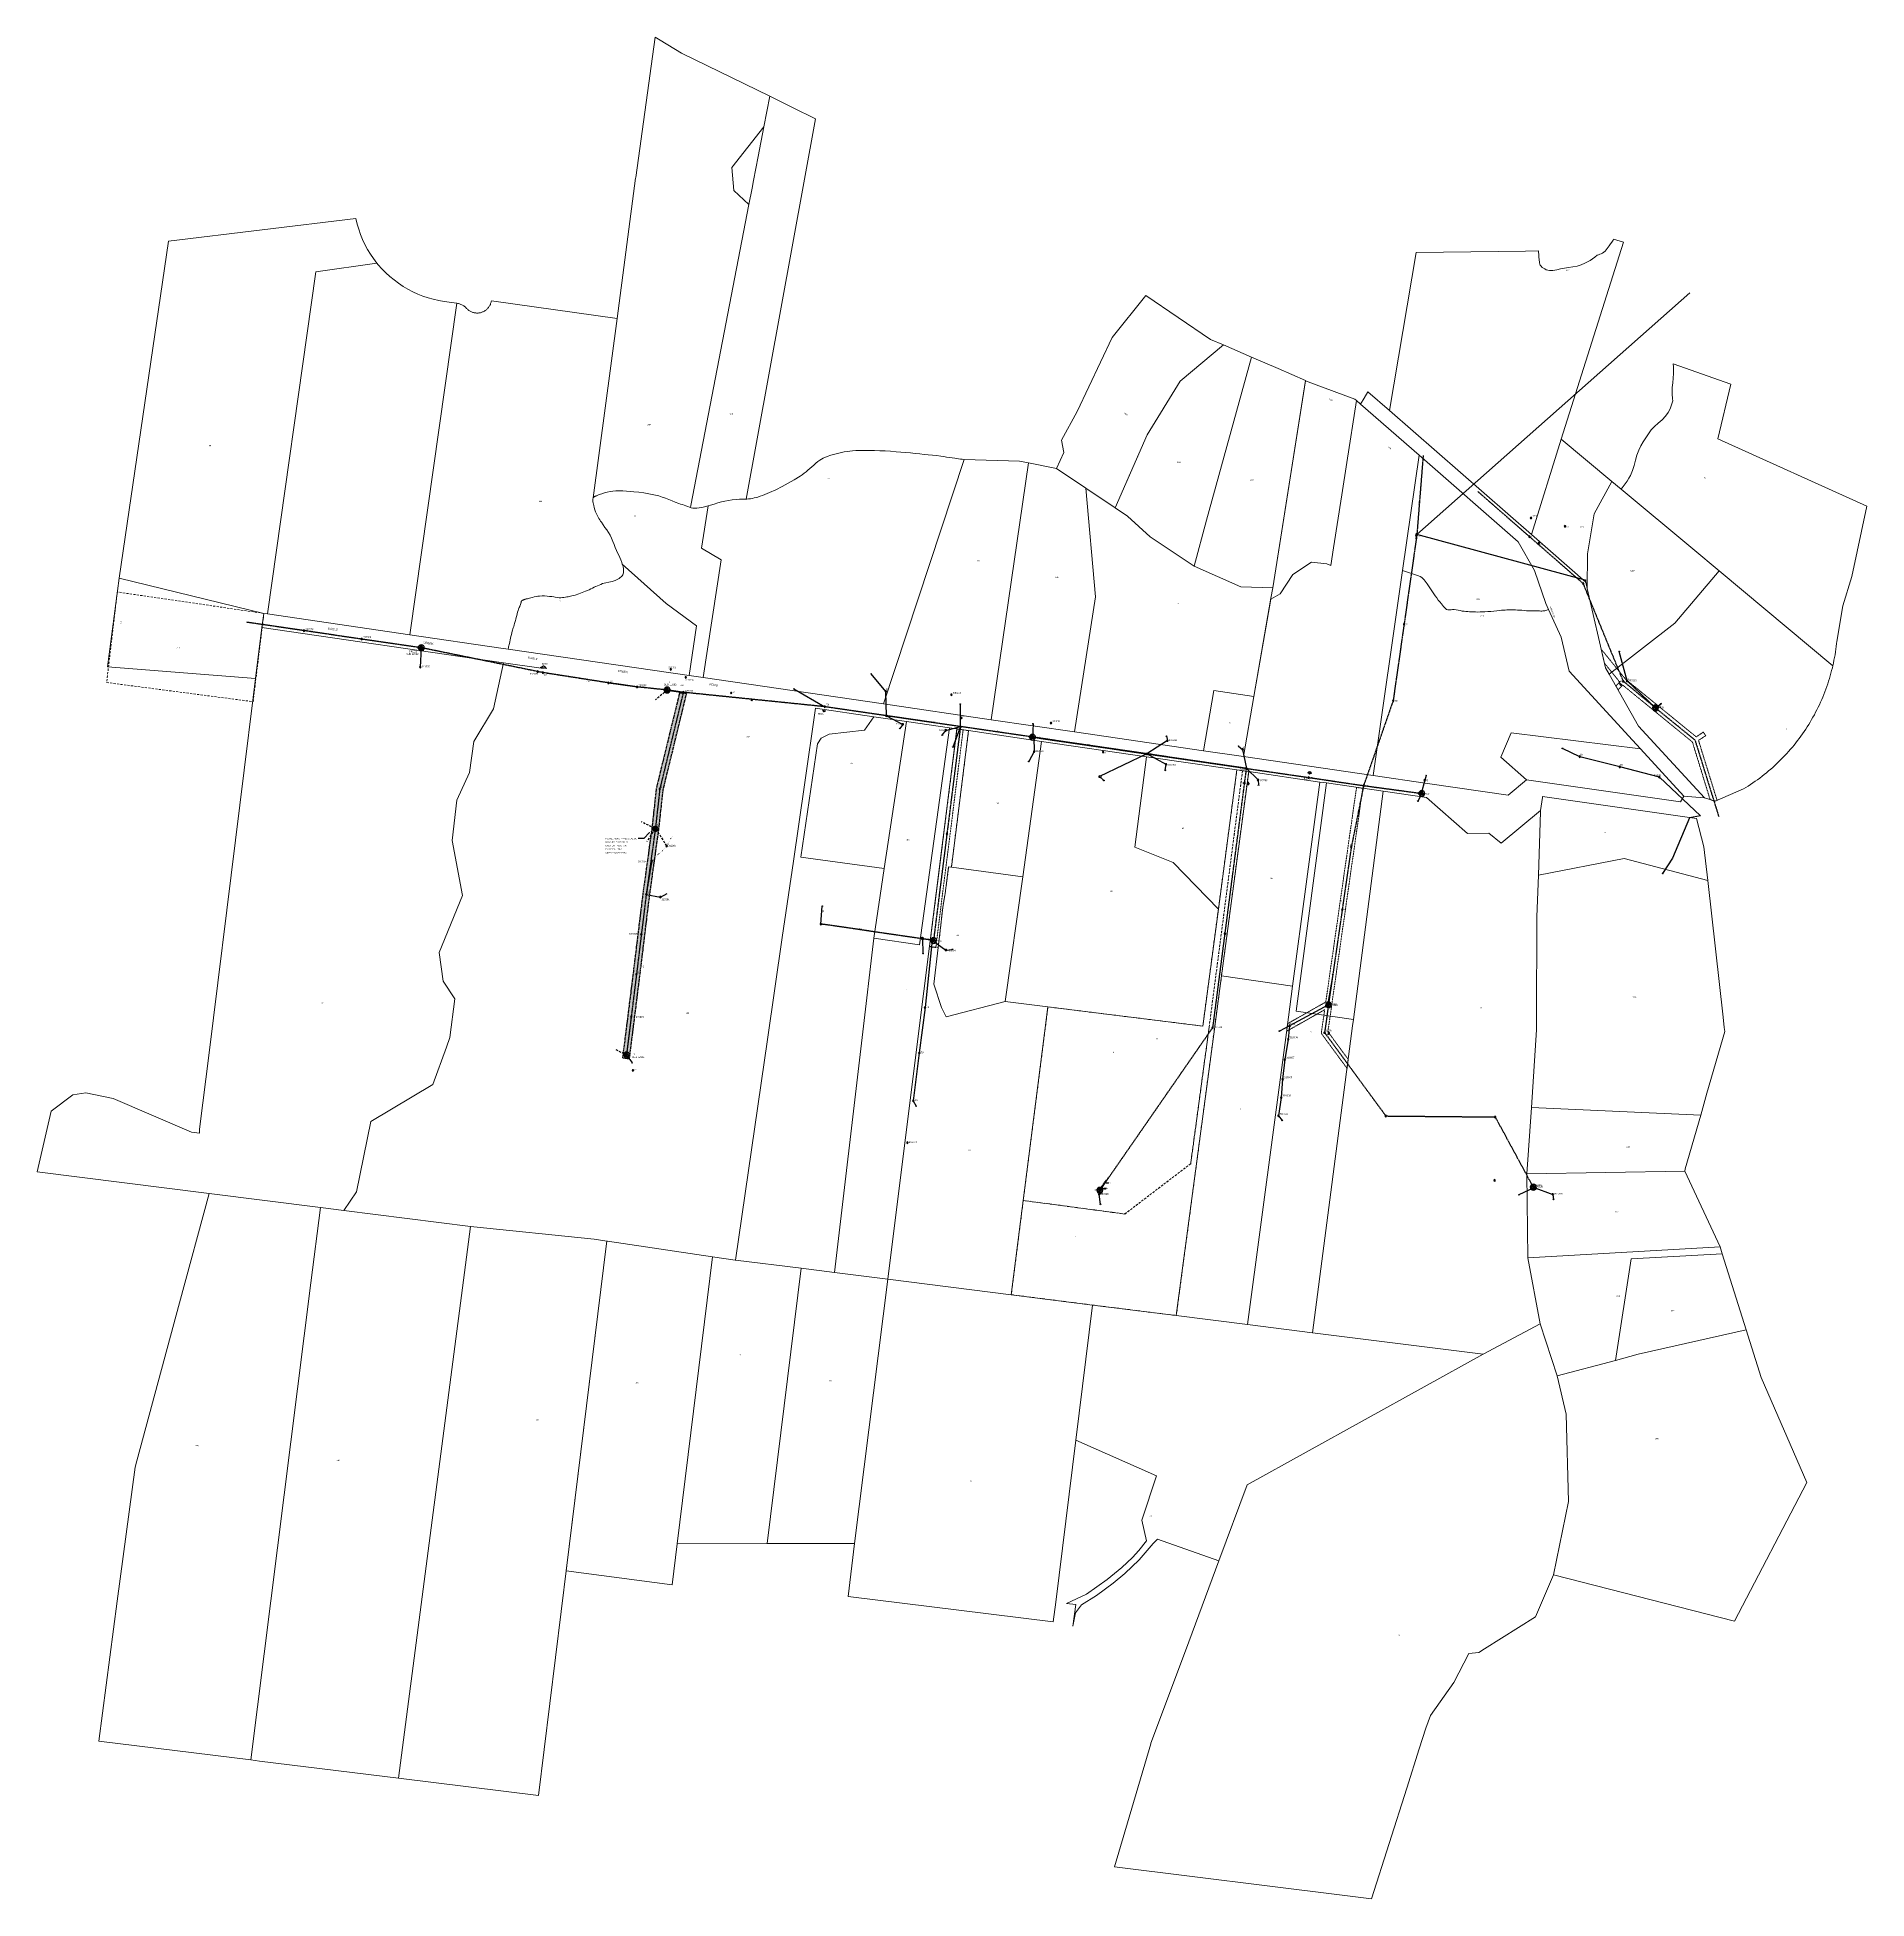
# Model space of a CAD drawing. Header units: metres. Extents: x 277106 to 279712, y 6234192 to 6236845.
import ezdxf
from ezdxf import colors
from ezdxf.entities.mleader import LeaderData, LeaderLine
from ezdxf.enums import TextEntityAlignment as Align
from ezdxf.math import Vec2, Vec3

# ---------------------------------------------------------------- set-up
doc = ezdxf.new("R2010")
doc.units = ezdxf.units.M
for name, pattern in [('Cable Exist OH', [1, 1, 0]), ('Cable Exist UG', [8.2, 4, -1.2, 1.8, -1.2]), ('Cable Remove', [2, 0, -2]), ('Dash', [5, 3, -2]), ('HIDDEN', [0.375, 0.25, -0.125]), ('HIDDEN2', [0.1875, 0.125, -0.0625]), ('PHANTOM2', [1.25, 0.625, -0.125, 0.125, -0.125, 0.125, -0.125])]:
    doc.linetypes.add(name, pattern=pattern)
doc.layers.get('0').update_dxf_attribs({"color": 6})
for name, color, linetype in [('_User Miscellaneous10', 7, 'Continuous'), ('_User Miscellaneous11', 7, 'Continuous'), ('Duct_SP_EXT', 7, 'Continuous'), ('Equip_HV_EXT', 7, 'Continuous'), ('Equip_LV_EXT', 7, 'Continuous'), ('Equip_SP_HV_EXT', 7, 'Continuous'), ('Mains_HV_EXT', 7, 'Continuous'), ('Mains_LV_EXT', 7, 'Continuous'), ('Mains_LV_MOD', 3, 'Continuous'), ('Notes', 7, 'Continuous'), ('Notes_SP_MISC', 7, 'Continuous'), ('OH_Details_SP_MISC', 7, 'Continuous'), ('Services_SP_EXT', 7, 'Continuous'), ('Sub_SP_TR_HV_LV_EXT', 7, 'Continuous'), ('Sub_SP_TR_HV_LV_SL_LS_NEW', 7, 'Continuous'), ('SupportsOH_SP_TR_HV_LV_SL_EXT', 7, 'Continuous'), ('Trench_SP_EXT', 7, 'Continuous')]:
    doc.layers.add(name, color=color, linetype=linetype)
for name, color, linetype, lineweight in [('Cadastre Developer_SP_EXT', 9, 'Continuous', 5), ('Cadastre Developer_SP_NEW', 2, 'Continuous', 5), ('Cadastre Easements_SP_EXT', 9, 'Continuous', 5), ('Cadastre Land Parcels_SP_EXT', 9, 'Continuous', 5), ('Cadastre Other Property_SP_EXT', 9, 'HIDDEN', 5), ('Cadastre Roads_SP_EXT', 9, 'Continuous', 5)]:
    doc.layers.add(name, color=color, linetype=linetype, lineweight=lineweight)
doc.styles.add('HVSW_LABEL', font='arial.ttf')
doc.styles.add('POLE_LABEL', font='arial.ttf')
doc.styles.get("Standard").update_dxf_attribs({"font": 'arial.ttf'})
doc.linetypes.add('Cable E UG', pattern='A,6,-0.5,["E",Standard,S=1.7,R=0,X=0.5,Y=-1],-2.9', length=9.4)

# ---------------------------------------------------------------- blocks, each defined once
blk = doc.blocks.new('SUB_POLE_EXT')
blk.add_line((2.2, 0.5), (2.2, 0.5, 0))
blk.add_lwpolyline([(-4.2, 0, 1), (4.2, 0, 1)], format="xyb", close=True)
blk.add_lwpolyline([(2.1, 0.5), (0, 4.2), (-3.7, -2.1), (3.7, -2.1)], close=True)
for tag, height, flags, p in [('STREET_CODE', 0.2, 9, (1.5, 0)), ('ASSET_NUM', 2.5, 8, (2, 2)), ('CONSTRUCTED_VOLTAGE', 0.2, 9, (1.5, -0.2)), ('NO_PHASES', 0.2, 9, (1.5, -0.4)), ('OPERATING_VOLTAGE', 0.2, 9, (1.5, -0.6)), ('OPERATED_BY', 0.2, 9, (1.5, -0.8)), ('MAINTAINED_BY', 0.2, 9, (1.5, -1)), ('ORIENTATION', 0.2, 9, (1.5, -1.2)), ('OWNED_BY', 0.2, 9, (1.5, -1.4)), ('SECONDARY_VOLTAGE', 0.2, 9, (1.5, -1.6)), ('STATE', 0.2, 9, (1.5, -1.8)), ('SUBSTATION_TYPE', 0.2, 9, (1.5, -2)), ('USAGE', 0.2, 9, (1.5, -2.2)), ('LEGEND', 0.2, 9, (1.5, -2.4)), ('LOCATION', 0.2, 9, (1.5, -2.6)), ('STREETNAME', 0.2, 9, (1.5, -2.8)), ('SUBURB', 0.2, 9, (1.5, -3)), ('NOTES', 0.2, 9, (1.5, -3.2)), ('Z', 0.2, 1, (1.5, -3.4))]:
    blk.add_attdef(tag, text='', height=height, dxfattribs=dict(flags=flags)).set_placement(p, align=Align.MIDDLE_LEFT)
blk = doc.blocks.new('LV_OH_LINKS_DISTFUSE_EXT')
for p, q in [((0, 0), (0.96, 0)), ((3.84, 0), (4.8, 0))]:
    blk.add_line(p, q)
blk.add_lwpolyline([(3.84, -1.2), (3.84, 1.2), (0.96, -1.2), (0.96, 1.2)], close=True)
at = {"flags": 9}
for tag, p in [('ACTUAL_STATUS', (0, 0)), ('CONSTRUCTED_VOLTAGE', (0, -0.2)), ('OPERATING_VOLTAGE', (0, -0.6)), ('ORIENTATION', (0, -0.8)), ('OWNED_BY', (0, -1)), ('STATE', (0, -1.2)), ('SWITCH_TYPE', (0, -1.4)), ('NO_PHASES', (0, -0.4)), ('USAGE', (0, -1.6)), ('NOTES', (0, -1.8))]:
    blk.add_attdef(tag, text='', height=0.2, dxfattribs=at).set_placement(p, align=Align.MIDDLE_LEFT)
at = {"flags": 1}
blk.add_attdef('Z', (0, 0), '', height=0.2, dxfattribs=at)
blk = doc.blocks.new('CCP_EXT')
blk.add_wipeout([(0, 0.6), (0.6, 0), (0, -0.6), (-0.6, 0)])
blk.add_lwpolyline([(-0.6, 0), (0, 0.6), (0.6, 0), (0, -0.6), (-0.6, 0)])
at = {"flags": 1}
blk.add_attdef('Z', (0, 0), '', height=0.2, dxfattribs=at)
at = {"flags": 9}
for tag, p in [('CCP_TYPE', (0, 0)), ('CONSTRUCTED_VOLTAGE', (0, -0.2)), ('NO_PHASES', (0, -0.4)), ('OPERATING_VOLTAGE', (0, -0.6)), ('ORIENTATION', (0, -0.8)), ('OWNED_BY', (0, -1)), ('USAGE', (0, -1.2)), ('LEGEND', (0, -1.4)), ('LIFE_SUPPORT', (0, -1.6)), ('STATE', (0, -1.8)), ('NOTES', (0, -2))]:
    blk.add_attdef(tag, text='', height=0.2, dxfattribs=at).set_placement(p, align=Align.MIDDLE_LEFT)
blk = doc.blocks.new('POLE_EXT')
blk.add_hatch(color=256).paths.add_polyline_path([(-1, 0, 1), (1, 0, 1)])
blk.add_lwpolyline([(-1, 0, 1), (1, 0, 1)], format="xyb", close=True)
for tag, height, flags, p in [('pNumber', 2.5, 8, (-17.8, 2.1)), ('OWNED_BY', 0.2, 9, (1.4, -0.4)), ('PARENT', 0.2, 9, (1.4, -0.6)), ('SPECIAL_USE', 0.2, 9, (1.4, -0.8)), ('STATE', 0.2, 9, (1.4, -1)), ('USAGE', 0.2, 9, (1.4, -1.2)), ('cLV', 0.2, 9, (1.4, -1.4)), ('hDepth', 0.2, 9, (1.4, -1.6)), ('hDia', 0.2, 9, (1.4, -1.8)), ('cHV', 0.2, 9, (1.4, -2)), ('LBRACKET', 0.2, 9, (1.4, -2.2)), ('LExisting', 0.2, 9, (1.4, -2.4)), ('LANTNUMBER', 0.2, 9, (1.4, -2.6)), ('LOther', 0.2, 9, (1.4, -2.8)), ('LRemove', 0.2, 9, (1.4, -3)), ('LEGEND', 0.2, 9, (1.4, -3.2)), ('cLinedev', 0.2, 9, (1.4, -3.4)), ('LOCATION', 0.2, 9, (1.4, -3.6)), ('pExisting', 0.2, 9, (1.4, -3.8)), ('PFNUMBER', 0.2, 9, (1.4, -4)), ('NEWPFNUMBER', 0.2, 9, (1.4, -4.2)), ('pFooting', 0.2, 9, (1.4, -4.4)), ('pNew', 0.2, 9, (1.4, -4.6)), ('pRelocate', 0.2, 9, (1.4, -5)), ('pRemove', 0.2, 9, (1.4, -5.2)), ('pReplace', 0.2, 9, (1.4, -5.4)), ('pStay', 0.2, 9, (1.4, -5.6)), ('pType', 0.2, 9, (1.4, -5.8)), ('cspan', 0.2, 9, (1.4, -6)), ('STREETNAME', 0.2, 9, (1.4, -6.2)), ('SUBURB', 0.2, 9, (1.4, -6.4)), ('NOTES', 0.2, 9, (1.4, -6.6)), ('MAINTAINED_BY', 0.2, 9, (1.4, -6.8)), ('OPERATED_BY', 0.2, 9, (1.4, -7))]:
    blk.add_attdef(tag, text='', height=height, dxfattribs=dict(flags=flags)).set_placement(p, align=Align.MIDDLE_LEFT)
at = {"style": 'POLE_LABEL'}
for tag, height, flags, p in [('STRUCTURE_PLANT_NUMBER', 0.2, 9, (1.4, 0)), ('ASSET_NUM', 2.5, 8, (2, 2)), ('STREET_CODE', 0.2, 9, (1.4, -0.2))]:
    blk.add_attdef(tag, text='', height=height, dxfattribs=dict(at, flags=flags)).set_placement(p, align=Align.MIDDLE_LEFT)
at = {"flags": 1}
blk.add_attdef('Z', (1.4, -7.3), '', height=0.2, dxfattribs=at)
blk = doc.blocks.new('HV_USL_CLOSED_EXT')
blk.add_line((2.4, 5.5), (-2.4, 5.5))
blk.add_lwpolyline([(1.4, 5.5, 0.414214), (0, 6.9, 0.414214), (-1.4, 5.5)], format="xyb")
for tag, height, flags, p in [('STREET_CODE', 0.2, 9, (1.5, 0)), ('ASSET_NUM', 2.5, 8, (2, 2)), ('ACTUAL_STATUS', 0.2, 9, (1.5, -0.2)), ('CONSTRUCTED_VOLTAGE', 0.2, 9, (1.5, -0.4)), ('NO_PHASES', 0.2, 9, (1.5, -0.6)), ('OPERATING_VOLTAGE', 0.2, 9, (1.5, -0.8)), ('ORIENTATION', 0.2, 9, (1.5, -1)), ('OWNED_BY', 0.2, 9, (1.5, -1.2)), ('OPERATED_BY', 0.2, 9, (1.5, -1.4)), ('MAINTAINED_BY', 0.2, 9, (1.5, -1.6)), ('STATE', 0.2, 9, (1.5, -1.8)), ('SWITCH_TYPE', 0.2, 9, (1.5, -2)), ('USAGE', 0.2, 9, (1.5, -2.2)), ('LEGEND', 0.2, 9, (1.5, -2.4)), ('LOCATION', 0.2, 9, (1.5, -2.6)), ('STREETNAME', 0.2, 9, (1.5, -2.8)), ('SUBURB', 0.2, 9, (1.5, -3)), ('NOTES', 0.2, 9, (1.5, -3.2)), ('LABEL_ALIGNMENT', 0.2, 9, (1.5, -3.4)), ('Z', 0.2, 1, (1.5, -3.6))]:
    blk.add_attdef(tag, text='', height=height, dxfattribs=dict(flags=flags)).set_placement(p, align=Align.MIDDLE_LEFT)
blk = doc.blocks.new('*U37')
blk.add_line((2.3, -0.3), (-2.5, -0.3))
blk.add_lwpolyline([(1.3, -0.3, 0.414214), (-0.1, 1.2, 0.414214), (-1.6, -0.3)], format="xyb")
for tag, height, flags, p in [('STREET_CODE', 0.2, 9, (1.5, 0)), ('ASSET_NUM', 2.5, 8, (2, 2)), ('ACTUAL_STATUS', 0.2, 9, (1.5, -0.2)), ('CONSTRUCTED_VOLTAGE', 0.2, 9, (1.5, -0.4)), ('NO_PHASES', 0.2, 9, (1.5, -0.6)), ('OPERATING_VOLTAGE', 0.2, 9, (1.5, -0.8)), ('ORIENTATION', 0.2, 9, (1.5, -1)), ('OWNED_BY', 0.2, 9, (1.5, -1.2)), ('OPERATED_BY', 0.2, 9, (1.5, -1.4)), ('MAINTAINED_BY', 0.2, 9, (1.5, -1.6)), ('STATE', 0.2, 9, (1.5, -1.8)), ('SWITCH_TYPE', 0.2, 9, (1.5, -2)), ('USAGE', 0.2, 9, (1.5, -2.2)), ('LEGEND', 0.2, 9, (1.5, -2.4)), ('LOCATION', 0.2, 9, (1.5, -2.6)), ('STREETNAME', 0.2, 9, (1.5, -2.8)), ('SUBURB', 0.2, 9, (1.5, -3)), ('NOTES', 0.2, 9, (1.5, -3.2)), ('LABEL_ALIGNMENT', 0.2, 9, (1.5, -3.4)), ('Z', 0.2, 1, (1.5, -3.6))]:
    blk.add_attdef(tag, text='', height=height, dxfattribs=dict(flags=flags)).set_placement(p, align=Align.MIDDLE_LEFT)
blk = doc.blocks.new('HV_ABS_CLOSED_EXT')
blk.add_line((-3, 6.9), (3, 6.9))
blk.add_circle((0, 6.9), 1.8)
at = {"flags": 1}
blk.add_attdef('Z', (0, 0), '', height=0.2, dxfattribs=at)
at = {"style": 'HVSW_LABEL'}
for tag, height, flags, p in [('ASSET_NUM', 3.5, 8, (2, 2)), ('STREET_CODE', 0.2, 9, (0, -0.2))]:
    blk.add_attdef(tag, text='', height=height, dxfattribs=dict(at, flags=flags)).set_placement(p, align=Align.MIDDLE_LEFT)
at = {"flags": 9}
for tag, p in [('ACTUAL_STATUS', (0, -0.4)), ('CONSTRUCTED_VOLTAGE', (0, -0.6)), ('NO_PHASES', (0, -0.8)), ('OPERATING_VOLTAGE', (0, -1)), ('ORIENTATION', (0, -1.2)), ('OWNED_BY', (0, -1.4)), ('STATE', (0, -1.6)), ('SWITCH_TYPE', (0, -1.8)), ('USAGE', (0, -2)), ('LEGEND', (0, -2.2)), ('LOCATION', (0, -2.4)), ('STREETNAME', (0, -2.6)), ('SUBURB', (0, -2.8)), ('NOTES', (0, -3))]:
    blk.add_attdef(tag, text='', height=0.2, dxfattribs=at).set_placement(p, align=Align.MIDDLE_LEFT)
blk = doc.blocks.new('End Shackle_EXT')
blk.add_wipeout([(0, 0.3), (1.8, 0.3), (1.8, -0.3), (0, -0.3)])
blk.add_line((1.8, -1), (1.8, 1))
at = {"flags": 1}
blk.add_attdef('Z', (0, 0), '', height=0.2, dxfattribs=at)
at = {"flags": 9}
for tag, p in [('CONNECTOR_TYPE', (0, 0)), ('CONSTRUCTED_VOLTAGE', (0, -0.2)), ('NO_PHASES', (0, -0.4)), ('OPERATING_VOLTAGE', (0, -0.6)), ('ORIENTATION', (0, -0.8)), ('OWNED_BY', (0, -1)), ('STATE', (0, -1.2)), ('USAGE', (0, -1.4)), ('NOTES', (0, -1.6))]:
    blk.add_attdef(tag, text='', height=0.2, dxfattribs=at).set_placement(p, align=Align.MIDDLE_LEFT)
blk = doc.blocks.new('CABLE_LARGE_EXT')
h = blk.add_hatch(color=256)
edge = h.paths.add_edge_path()
edge.add_arc((0, 0.5), 0.55, 0, 360)
blk.add_circle((0, 0.5), 0.55)
at = {"flags": 1}
blk.add_attdef('Z', (0, 0), '', height=0.2, dxfattribs=at)
at = {"flags": 9}
for tag, p in [('COND_CODE', (0, 0)), ('FB_REFERENCE', (0, -0.2)), ('STATE', (0, -0.4)), ('XSECT_SIZE', (0, -0.6)), ('NOTES', (0, -0.8))]:
    blk.add_attdef(tag, text='', height=0.2, dxfattribs=at).set_placement(p, align=Align.MIDDLE_LEFT)
blk = doc.blocks.new('CONNECTOR_NODE_EXT')
h = blk.add_hatch(color=256)
edge = h.paths.add_edge_path()
edge.add_arc((0, 0), 0.5, 0, 360)
blk.add_circle((0, 0), 0.5)
at = {"flags": 1}
blk.add_attdef('Z', (0, 0), '', height=0.2, dxfattribs=at)
at = {"flags": 9}
for tag, p in [('CONNECTOR_TYPE', (0, 0)), ('CONSTRUCTED_VOLTAGE', (0, -0.2)), ('NO_PHASES', (0, -0.4)), ('OPERATING_VOLTAGE', (0, -0.6)), ('ORIENTATION', (0, -0.8)), ('SUBTYPE', (0, -1)), ('USAGE', (0, -1.2)), ('NOTES', (0, -1.4))]:
    blk.add_attdef(tag, text='', height=0.2, dxfattribs=at).set_placement(p, align=Align.MIDDLE_LEFT)
blk = doc.blocks.new('SUB_POLE_NEW')
blk.add_wipeout([(-3.8, 0), (-3.8, -0.5), (-3.7, -1), (-3.6, -1.4), (-3.4, -1.8), (-3.1, -2.3), (-2.8, -2.6), (-2.4, -3), (-2.1, -3.2), (-1.6, -3.5), (-1.2, -3.7), (-0.7, -3.8), (-0.2, -3.8), (0.2, -3.8), (0.7, -3.8), (1.2, -3.7), (1.6, -3.5), (2.1, -3.2), (2.4, -3), (2.8, -2.6), (3.1, -2.3), (3.4, -1.8), (3.6, -1.4), (3.7, -1), (3.8, -0.5), (3.8, 0), (3.8, 0.5), (3.7, 1), (3.6, 1.4), (3.4, 1.8), (3.1, 2.3), (2.8, 2.6), (2.4, 3), (2.1, 3.2), (1.6, 3.5), (1.2, 3.7), (0.7, 3.8), (0.2, 3.8), (-0.2, 3.8), (-0.7, 3.8), (-1.2, 3.7), (-1.6, 3.5), (-2.1, 3.2), (-2.4, 3), (-2.8, 2.6), (-3.1, 2.3), (-3.4, 1.8), (-3.6, 1.4), (-3.7, 1), (-3.8, 0.5)])
blk.add_lwpolyline([(-3.8, 0, 1), (3.8, 0, 1)], format="xyb", close=True)
blk.add_lwpolyline([(1.9, 0.5), (0, 3.8), (-3.3, -1.9), (3.3, -1.9)], close=True)
for tag, height, flags, p in [('STREET_CODE', 0.2, 9, (1.5, 0)), ('ASSET_NUM', 2.5, 8, (2, 2)), ('CONSTRUCTED_VOLTAGE', 0.2, 9, (1.5, -0.2)), ('NO_PHASES', 0.2, 9, (1.5, -0.4)), ('OPERATING_VOLTAGE', 0.2, 9, (1.5, -0.6)), ('OPERATED_BY', 0.2, 9, (1.5, -0.8)), ('MAINTAINED_BY', 0.2, 9, (1.5, -1)), ('ORIENTATION', 0.2, 9, (1.5, -1.2)), ('OWNED_BY', 0.2, 9, (1.5, -1.4)), ('SECONDARY_VOLTAGE', 0.2, 9, (1.5, -1.6)), ('STATE', 0.2, 9, (1.5, -1.8)), ('SUBSTATION_TYPE', 0.2, 9, (1.5, -2)), ('USAGE', 0.2, 9, (1.5, -2.2)), ('LEGEND', 0.2, 9, (1.5, -2.4)), ('SUBURB', 0.2, 9, (1.5, -2.6)), ('STREETNAME', 0.2, 9, (1.5, -2.8)), ('LOCATION', 0.2, 9, (1.5, -3)), ('NOTES', 0.2, 9, (1.5, -3.2)), ('Z', 0.2, 1, (1.5, -3.4))]:
    blk.add_attdef(tag, text='', height=height, dxfattribs=dict(flags=flags)).set_placement(p, align=Align.MIDDLE_LEFT)

msp = doc.modelspace()

# ---------------------------------------------------------------- linework, layer by layer
at = {"layer": '_User Miscellaneous11', "linetype": 'Cable Exist OH'}
msp.add_lwpolyline([(278026.1, 6235911.8), (277992.6, 6235774)], dxfattribs=at)
at = {"layer": 'Cadastre Developer_SP_EXT', "linetype": 'Dash'}
msp.add_lwpolyline([(277204.4, 6235925.8), (277413.1, 6235898.5), (277428.5, 6236024.3), (277219.6, 6236054.8), (277204.4, 6235925.8)], close=True, dxfattribs=at)
at = {"layer": 'Cadastre Developer_SP_NEW', "color": 0, "flags": 128}
msp.add_lwpolyline([(277770.1, 6235954), (277827, 6235945.7)], dxfattribs=at)
at = {"layer": 'Cadastre Land Parcels_SP_EXT', "linetype": 'Continuous'}
for points in [[(277993, 6236841.4), (277986.2, 6236845.5), (277958.3, 6236645.7), (277958.1, 6236644.6), (277931.7, 6236444.5), (277897.8, 6236188.9), (277898, 6236189.2), (277898.4, 6236189.9), (277898.9, 6236190.5), (277899.4, 6236190.8), (277900, 6236191.1), (277900.7, 6236191.3), (277901.3, 6236191.5), (277901.9, 6236191.7), (277903.5, 6236192.4), (277905.1, 6236193.1), (277906.6, 6236193.7), (277908.2, 6236194.4), (277909.8, 6236194.9), (277913.7, 6236196.1), (277917.6, 6236197.1), (277921.7, 6236197.9), (277925.7, 6236198.5), (277929.8, 6236199), (277934.9, 6236199.2), (277940, 6236199.1), (277945.1, 6236198.7), (277950.2, 6236198.2), (277955.4, 6236197.7), (277962.6, 6236196.9), (277969.9, 6236196), (277977.1, 6236194.9), (277984.3, 6236193.5), (277991.4, 6236191.7), (277996.1, 6236190.2), (278000.7, 6236188.5), (278005.4, 6236186.6), (278010, 6236184.8), (278014.6, 6236183), (278019.8, 6236181.1), (278022.3, 6236180.2), (278024.9, 6236179.3), (278027.5, 6236178.4), (278029.9, 6236177.5), (278032.4, 6236176.5), (278034.8, 6236175.6), (278036.3, 6236175.2), (278036.8, 6236177.9), (278119.6, 6236606.9), (278098.2, 6236627.2), (278095.2, 6236660), (278141, 6236718), (278149.4, 6236761.4), (278023.6, 6236823), (277993, 6236841.4)], [(278214.7, 6236729.3), (278181.8, 6236745.5), (278149.4, 6236761.4), (278141, 6236718), (278132.8, 6236675.3), (278126.2, 6236641.1), (278124.1, 6236630.2), (278119.6, 6236606.9), (278036.8, 6236177.9), (278036.3, 6236175.2), (278037.3, 6236174.9), (278039.7, 6236174.4), (278042.6, 6236174.2), (278045.5, 6236174.4), (278048.5, 6236174.8), (278051.4, 6236175.4), (278054.3, 6236175.9), (278059.6, 6236177), (278061.3, 6236177.5), (278064.8, 6236178.5), (278069.9, 6236180.1), (278075.1, 6236181.7), (278080.3, 6236183.1), (278085.5, 6236184.2), (278090.7, 6236185.2), (278095.9, 6236186.1), (278101.2, 6236186.8), (278106.4, 6236187.2), (278109, 6236187.3), (278111.5, 6236187.3), (278114.1, 6236187.3), (278115.6, 6236187.3), (278214.7, 6236729.3)], [(277502.7, 6236510.9), (277589.5, 6236523.6), (277584.7, 6236529.9), (277580.3, 6236536.4), (277576.2, 6236543.1), (277572.5, 6236550), (277569.2, 6236557.1), (277566.2, 6236564.4), (277563.6, 6236571.8), (277561.4, 6236579.3), (277559.6, 6236587), (277559.5, 6236587.3), (277292.4, 6236554.7), (277222.2, 6236074.4), (277428.5, 6236024.3), (277433.4, 6236023.6), (277502.7, 6236510.9)], [(279365.6, 6236553.4), (279351.6, 6236557.5), (279350.9, 6236556.4), (279349.2, 6236553.6), (279347.4, 6236550.9), (279345.6, 6236548.2), (279344.1, 6236546.3), (279342.7, 6236544.3), (279341.2, 6236542.3), (279339.6, 6236540.6), (279337.8, 6236539), (279336.1, 6236537.9), (279334.2, 6236536.9), (279332.3, 6236536.1), (279330.2, 6236535.4), (279328.2, 6236534.9), (279325.1, 6236532.2), (279321.7, 6236529.7), (279318.2, 6236527.3), (279314.6, 6236525.2), (279310.9, 6236523.3), (279305.4, 6236521.1), (279299.6, 6236519.4), (279293.6, 6236518.1), (279287.5, 6236517.1), (279281.5, 6236516.2), (279276.2, 6236515.2), (279270.7, 6236514), (279265.3, 6236513.2), (279260.2, 6236513.1), (279255.7, 6236514.2), (279253.8, 6236515.2), (279251.8, 6236516.3), (279250, 6236517.5), (279248.4, 6236519), (279247.2, 6236520.6), (279246.5, 6236522.1), (279246.1, 6236523.9), (279245.9, 6236525.7), (279245.7, 6236527.5), (279245.6, 6236529.3), (279245.3, 6236531.6), (279245.1, 6236533.9), (279245, 6236536.2), (279244.9, 6236538.6), (279244.9, 6236540.9), (279226, 6236540.6), (279070.2, 6236538.7), (279032.4, 6236313.3), (279234.5, 6236136.6), (279277.2, 6236272.4), (279323.6, 6236419.7), (279365.6, 6236553.4)], [(277703.5, 6236466.4), (277685.3, 6236469), (277677.6, 6236470.3), (277669.9, 6236472), (277662.4, 6236474.1), (277654.9, 6236476.6), (277647.6, 6236479.5), (277640.5, 6236482.8), (277633.5, 6236486.4), (277626.7, 6236490.4), (277620.2, 6236494.8), (277613.9, 6236499.5), (277607.8, 6236504.5), (277602.1, 6236509.8), (277596.6, 6236515.4), (277591.4, 6236521.3), (277589.5, 6236523.6), (277502.7, 6236510.9), (277433.4, 6236023.6), (277636.3, 6235993.9), (277703.5, 6236466.4)], [(277931.7, 6236444.5), (277752.6, 6236470), (277752.4, 6236468.9), (277752.2, 6236467.9), (277751.9, 6236466.9), (277751.6, 6236465.8), (277751.2, 6236464.8), (277750.7, 6236463.9), (277750.2, 6236462.9), (277749.7, 6236462), (277749.1, 6236461.1), (277748.4, 6236460.2), (277747.8, 6236459.4), (277747, 6236458.6), (277746.3, 6236457.9), (277745.5, 6236457.2), (277744.6, 6236456.5), (277743.7, 6236455.9), (277742.8, 6236455.3), (277741.9, 6236454.8), (277740.9, 6236454.3), (277739.9, 6236453.9), (277738.9, 6236453.5), (277737.9, 6236453.2), (277736.9, 6236452.9), (277735.8, 6236452.7), (277734.8, 6236452.5), (277733.7, 6236452.4), (277732.6, 6236452.4), (277731.5, 6236452.4), (277730.5, 6236452.5), (277729.4, 6236452.6), (277728.3, 6236452.8), (277727.3, 6236453), (277726.3, 6236453.3), (277725.2, 6236453.6), (277724.2, 6236454), (277723.3, 6236454.5), (277722.3, 6236455), (277721.4, 6236455.5), (277720.5, 6236456.1), (277719.6, 6236456.8), (277718.8, 6236457.4), (277718, 6236458.2), (277717.3, 6236458.9), (277716.8, 6236459.4), (277716, 6236460.3), (277715.1, 6236461.1), (277714.2, 6236461.8), (277713.3, 6236462.5), (277712.3, 6236463.2), (277711.3, 6236463.8), (277710.3, 6236464.3), (277709.2, 6236464.8), (277708.1, 6236465.2), (277707, 6236465.6), (277705.8, 6236465.9), (277704.7, 6236466.2), (277703.5, 6236466.4), (277636.3, 6235993.9), (277766, 6235974.9), (277776.4, 6235973.4), (277776.8, 6235975.1), (277777.2, 6235976.6), (277777.6, 6235978.2), (277777.9, 6235979.8), (277778.3, 6235981.4), (277778.9, 6235983.9), (277779.4, 6235986.5), (277779.9, 6235989.1), (277780.5, 6235991.6), (277781.1, 6235994.2), (277781.7, 6235996.5), (277782.4, 6235998.9), (277783.8, 6236003.5), (277784.5, 6236005.8), (277785.1, 6236007.9), (277785.7, 6236010), (277786.8, 6236014.1), (277787.4, 6236016.2), (277788, 6236018.7), (277788.7, 6236021.1), (277789.3, 6236023.6), (277790, 6236026), (277790.8, 6236028.4), (277791.5, 6236030.5), (277792.4, 6236032.6), (277793, 6236034.1), (277793.2, 6236034.7), (277794.1, 6236036.8), (277794.8, 6236038.9), (277795, 6236039.6), (277795.2, 6236040.4), (277795.3, 6236041.2), (277795.6, 6236041.9), (277796, 6236042.5), (277796.5, 6236042.9), (277797, 6236043.2), (277797.7, 6236043.4), (277798.3, 6236043.6), (277799, 6236043.8), (277799.3, 6236043.9), (277799.7, 6236044.1), (277800.1, 6236044.2), (277800.4, 6236044.3), (277800.8, 6236044.4), (277802.3, 6236044.9), (277803.9, 6236045.3), (277805.5, 6236045.7), (277807.1, 6236046.1), (277808.7, 6236046.4), (277811.2, 6236047), (277813.7, 6236047.7), (277816.3, 6236048.3), (277818.8, 6236048.8), (277821.4, 6236049.1), (277824.9, 6236049.3), (277828.4, 6236049.2), (277832, 6236048.9), (277835.5, 6236048.6), (277839, 6236048.2), (277841.6, 6236047.9), (277843.6, 6236047.6), (277846.7, 6236047.1), (277849.3, 6236046.7), (277851.8, 6236046.7), (277853.9, 6236046.8), (277856, 6236047), (277858.1, 6236047.3), (277860.1, 6236047.7), (277862.2, 6236048.1), (277867.2, 6236049.2), (277872.2, 6236050.5), (277877.2, 6236052.1), (277882.1, 6236053.9), (277886.9, 6236055.9), (277889.4, 6236056.9), (277891.8, 6236058.1), (277894.2, 6236059.3), (277896.6, 6236060.4), (277899, 6236061.6), (277901.2, 6236062.6), (277901.4, 6236062.6), (277903.8, 6236063.7), (277906.2, 6236064.7), (277908.6, 6236065.7), (277911.1, 6236066.7), (277915.5, 6236068), (277920.1, 6236068.9), (277924.6, 6236069.9), (277928.9, 6236071.2), (277932.8, 6236073.2), (277934.5, 6236074.2), (277936.1, 6236075.4), (277937.7, 6236076.6), (277939, 6236077.9), (277940, 6236079.4), (277940.5, 6236080.6), (277940.8, 6236082), (277941, 6236083.3), (277941.1, 6236084.7), (277941.1, 6236086.1), (277941, 6236088.3), (277940.5, 6236090.5), (277939.9, 6236092.7), (277939.2, 6236094.7), (277938.5, 6236097), (277937.2, 6236100.5), (277935.7, 6236103.8), (277934, 6236107.2), (277932.4, 6236110.5), (277930.8, 6236113.9), (277929.1, 6236118.2), (277927.4, 6236122.6), (277925.7, 6236127), (277923.9, 6236131.4), (277921.9, 6236135.6), (277919.6, 6236139.4), (277917.1, 6236143.2), (277914.5, 6236146.8), (277911.9, 6236150.5), (277909.4, 6236154.2), (277908.2, 6236156), (277907, 6236157.7), (277905.8, 6236159.5), (277904.7, 6236161.3), (277903.7, 6236163.2), (277902.4, 6236166.1), (277901.2, 6236169.1), (277900.2, 6236172.1), (277899.3, 6236175.2), (277898.6, 6236178.3), (277898.1, 6236180), (277897.6, 6236181.8), (277897.2, 6236183.5), (277897, 6236185.2), (277897.2, 6236186.8), (277897.4, 6236187.6), (277897.7, 6236188.4), (277897.8, 6236188.9), (277931.7, 6236444.5)], [(278558.1, 6236231), (278599.6, 6236203), (278641.5, 6236174.7), (278663.2, 6236224.6), (278686.9, 6236279), (278734.3, 6236355.2), (278795.7, 6236406.9), (278777.3, 6236414.9), (278685.2, 6236477.5), (278637.3, 6236417.4), (278587.4, 6236312.1), (278564.9, 6236271.3), (278568.1, 6236253.8), (278558.1, 6236231)], [(278835.8, 6236389.7), (278795.7, 6236406.9), (278734.3, 6236355.2), (278686.9, 6236279), (278641.5, 6236174.7), (278658.9, 6236162.9), (278691.4, 6236133.4), (278754, 6236091.5), (278771.7, 6236157.1), (278835.8, 6236389.7)], [(278866.1, 6236060.9), (278912.9, 6236356.3), (278873.5, 6236373.4), (278835.8, 6236389.7), (278771.7, 6236157.1), (278754, 6236091.5), (278820.6, 6236062.3), (278866.1, 6236060.9)], [(279518.8, 6236350.9), (279436.5, 6236379.9), (279436.6, 6236379.4), (279436.9, 6236376), (279437.2, 6236372.6), (279437.2, 6236366), (279436.6, 6236359.4), (279435.9, 6236352.7), (279435.2, 6236346.1), (279435.1, 6236339.5), (279435.2, 6236337.1), (279435.3, 6236334.7), (279435.5, 6236332.3), (279435.7, 6236329.9), (279435.9, 6236327.5), (279434.2, 6236321.7), (279432.2, 6236316.1), (279429.6, 6236310.8), (279425.6, 6236305.3), (279420.7, 6236300.4), (279415.4, 6236295.6), (279410.1, 6236290.9), (279405.4, 6236285.7), (279401.4, 6236280.3), (279397.5, 6236274.7), (279393.9, 6236268.9), (279390.5, 6236263), (279387.5, 6236257), (279384.8, 6236250), (279382.8, 6236242.6), (279380.9, 6236235.2), (279378.8, 6236227.9), (279375.9, 6236221), (279373.5, 6236216.9), (279371, 6236212.8), (279368.3, 6236208.8), (279365.4, 6236205), (279362.4, 6236201.3), (279464.5, 6236116.2), (279502.1, 6236084.8), (279664.1, 6235949.7), (279664.9, 6235953.6), (279665.7, 6235957.6), (279666.5, 6235961.5), (279667.2, 6235965.4), (279667.8, 6235969.4), (279668.4, 6235973.3), (279668.9, 6235977.3), (279669.4, 6235981.3), (279669.7, 6235984.1), (279678.2, 6236035.1), (279691.3, 6236076.7), (279712.4, 6236177), (279500.1, 6236273.3), (279518.8, 6236350.9)], [(278952.7, 6236117.8), (278964.5, 6236193.4), (278971.6, 6236239.2), (278985.4, 6236327.7), (278983.1, 6236329.5), (278924.2, 6236351.5), (278912.8, 6236355.7), (278866.1, 6236060.9), (278863.5, 6236046.1), (278863.3, 6236044.8), (278876.8, 6236052.2), (278894.6, 6236079.7), (278921.4, 6236097.5), (278943, 6236094.9), (278948.7, 6236092.4), (278952.7, 6236117.8)], [(279074.5, 6236249.7), (278991.2, 6236322.5), (278985.4, 6236327.7), (278971.6, 6236239.2), (278964.5, 6236193.4), (278952.7, 6236117.8), (278948.7, 6236092.4), (278943, 6236094.9), (278921.4, 6236097.5), (278894.6, 6236079.7), (278876.8, 6236052.2), (278863.3, 6236044.8), (278839, 6235906), (278824.1, 6235820.3), (279009.1, 6235793.2), (279051, 6236085.6), (279074.5, 6236249.7)], [(279349.4, 6236212.2), (279277.2, 6236272.4), (279234.5, 6236136.6), (279312.1, 6236068.7), (279314.1, 6236059.9), (279314.4, 6236109.1), (279324.2, 6236166.3), (279349.4, 6236212.2)], [(278426.2, 6236243.7), (278423.6, 6236244), (278420.9, 6236244.3), (278418.2, 6236244.7), (278415.6, 6236245), (278412.9, 6236245.4), (278409, 6236246), (278405, 6236246.6), (278401, 6236247.2), (278397.1, 6236247.8), (278393.1, 6236248.4), (278387.1, 6236249.2), (278381.1, 6236249.8), (278375.1, 6236250.4), (278369.1, 6236251), (278363.1, 6236251.6), (278356.3, 6236252.3), (278349.6, 6236253), (278342.8, 6236253.6), (278336, 6236254.2), (278329.3, 6236254.7), (278321.5, 6236255.3), (278313.8, 6236255.8), (278306, 6236256.2), (278298.3, 6236256.5), (278290.5, 6236256.6), (278285.9, 6236256.7), (278281.3, 6236256.7), (278276.6, 6236256.7), (278272, 6236256.5), (278267.4, 6236256.2), (278263.4, 6236255.7), (278259.5, 6236255.2), (278255.5, 6236254.5), (278251.6, 6236253.7), (278247.7, 6236252.8), (278242.1, 6236251.3), (278236.5, 6236249.7), (278230.9, 6236247.8), (278225.6, 6236245.5), (278220.6, 6236242.8), (278217.6, 6236240.6), (278214.8, 6236238.2), (278212, 6236235.7), (278209.2, 6236233.2), (278206.4, 6236230.7), (278203.7, 6236228.5), (278201, 6236226.3), (278198.2, 6236224.2), (278195.5, 6236222), (278192.7, 6236219.9), (278184.3, 6236214.7), (278175.7, 6236209.7), (278166.8, 6236205), (278157.9, 6236200.6), (278148.8, 6236196.6), (278145.6, 6236195.2), (278142.4, 6236193.8), (278139.1, 6236192.4), (278135.8, 6236191.2), (278132.5, 6236190.2), (278129.9, 6236189.5), (278127.2, 6236188.8), (278124.6, 6236188.3), (278121.9, 6236187.8), (278119.2, 6236187.5), (278116.6, 6236187.3), (278115.6, 6236187.3), (278114.1, 6236187.3), (278111.5, 6236187.3), (278109, 6236187.3), (278106.4, 6236187.2), (278101.2, 6236186.8), (278095.9, 6236186.1), (278090.7, 6236185.2), (278085.5, 6236184.2), (278080.3, 6236183.1), (278075.1, 6236181.7), (278069.9, 6236180.1), (278064.8, 6236178.5), (278061.3, 6236177.5), (278052.1, 6236117.4), (278079.9, 6236100.5), (278054.3, 6235932.8), (278311.2, 6235895.2), (278426.2, 6236243.7)], [(279215.6, 6236126.4), (279074.5, 6236249.7), (279051, 6236085.6), (279053.9, 6236084.7), (279056.7, 6236083.7), (279059.6, 6236082.7), (279062.4, 6236081.7), (279065.2, 6236080.6), (279068, 6236079.7), (279070.8, 6236078.9), (279073.5, 6236078), (279076.2, 6236076.8), (279078.5, 6236075.3), (279080.2, 6236073.8), (279081.6, 6236072.1), (279083.1, 6236070.2), (279084.4, 6236068.3), (279085.8, 6236066.4), (279087.8, 6236063.7), (279089.7, 6236060.8), (279091.5, 6236057.9), (279093.4, 6236055), (279095.3, 6236052.2), (279097.5, 6236049.3), (279099.6, 6236046.3), (279101.9, 6236043.4), (279104.1, 6236040.6), (279106.5, 6236037.8), (279107.8, 6236036.1), (279109.2, 6236034.3), (279110.6, 6236032.6), (279112.1, 6236031.2), (279113.7, 6236030.1), (279115.7, 6236029.5), (279117.8, 6236029.4), (279120.1, 6236029.6), (279122.3, 6236029.8), (279124.5, 6236029.8), (279127.4, 6236029.4), (279130.2, 6236028.9), (279133, 6236028.3), (279135.9, 6236027.7), (279138.7, 6236027.3), (279141.2, 6236027), (279143.8, 6236026.8), (279146.3, 6236026.7), (279148.9, 6236026.5), (279151.4, 6236026.4), (279154.8, 6236026.4), (279158.2, 6236026.3), (279161.6, 6236026.4), (279165, 6236026.4), (279168.3, 6236026.6), (279172.6, 6236026.8), (279176.8, 6236027.2), (279181, 6236027.7), (279185.2, 6236028.1), (279189.5, 6236028.5), (279192, 6236028.7), (279194.5, 6236028.9), (279197.1, 6236029.1), (279199.6, 6236029.2), (279202.1, 6236029.3), (279204.6, 6236029.3), (279207.1, 6236029.3), (279209.6, 6236029.2), (279212.1, 6236029.2), (279214.6, 6236029.1), (279217.9, 6236028.9), (279221.1, 6236028.7), (279224.4, 6236028.4), (279227.6, 6236028.2), (279230.9, 6236028), (279233.6, 6236027.9), (279236.4, 6236027.8), (279239.2, 6236027.8), (279242, 6236027.8), (279244.8, 6236027.8), (279246.3, 6236027.8), (279247.8, 6236027.7), (279249.3, 6236027.7), (279250.8, 6236027.8), (279252.3, 6236028), (279253.6, 6236028.2), (279255, 6236028.5), (279256.4, 6236028.9), (279257.7, 6236029.3), (279259.1, 6236029.8), (279255.3, 6236038.2), (279239, 6236085.5), (279215.6, 6236126.4)], [(278464.6, 6235872.8), (278518.1, 6236238.8), (278505.1, 6236241.3), (278426.2, 6236243.7), (278311.2, 6235895.2), (278464.6, 6235872.8)], [(278599.6, 6236203), (278558.1, 6236231), (278518.1, 6236238.8), (278464.6, 6235872.8), (278583.4, 6235855.4), (278613.5, 6236047.9), (278599.6, 6236203)], [(278036.3, 6236175.2), (278034.8, 6236175.6), (278032.4, 6236176.5), (278029.9, 6236177.5), (278027.5, 6236178.4), (278024.9, 6236179.3), (278022.3, 6236180.2), (278019.8, 6236181.1), (278014.6, 6236183), (278010, 6236184.8), (278005.4, 6236186.6), (278000.7, 6236188.5), (277996.1, 6236190.2), (277991.4, 6236191.7), (277984.3, 6236193.5), (277977.1, 6236194.9), (277969.9, 6236196), (277962.6, 6236196.9), (277955.4, 6236197.7), (277950.2, 6236198.2), (277945.1, 6236198.7), (277940, 6236199.1), (277934.9, 6236199.2), (277929.8, 6236199), (277925.7, 6236198.5), (277921.7, 6236197.9), (277917.6, 6236197.1), (277913.7, 6236196.1), (277909.8, 6236194.9), (277908.2, 6236194.4), (277906.6, 6236193.7), (277905.1, 6236193.1), (277903.5, 6236192.4), (277901.9, 6236191.7), (277901.3, 6236191.5), (277900.7, 6236191.3), (277900, 6236191.1), (277899.4, 6236190.8), (277898.9, 6236190.5), (277898.4, 6236189.9), (277898, 6236189.2), (277897.8, 6236188.9), (277897.7, 6236188.4), (277897.4, 6236187.6), (277897.2, 6236186.8), (277897, 6236185.2), (277897.2, 6236183.5), (277897.6, 6236181.8), (277898.1, 6236180), (277898.6, 6236178.3), (277899.3, 6236175.2), (277900.2, 6236172.1), (277901.2, 6236169.1), (277902.4, 6236166.1), (277903.7, 6236163.2), (277904.7, 6236161.3), (277905.8, 6236159.5), (277907, 6236157.7), (277908.2, 6236156), (277909.4, 6236154.2), (277911.9, 6236150.5), (277914.5, 6236146.8), (277917.1, 6236143.2), (277919.6, 6236139.4), (277921.9, 6236135.6), (277923.9, 6236131.4), (277925.7, 6236127), (277927.4, 6236122.6), (277929.1, 6236118.2), (277930.8, 6236113.9), (277932.4, 6236110.5), (277934, 6236107.2), (277935.7, 6236103.8), (277937.2, 6236100.5), (277938.5, 6236097), (277939.2, 6236094.7), (278001.5, 6236038.4), (278045, 6236006.7), (278034.5, 6235935.7), (278054.3, 6235932.8), (278079.9, 6236100.5), (278052.1, 6236117.4), (278061.3, 6236177.5), (278059.6, 6236177), (278054.3, 6236175.9), (278051.4, 6236175.4), (278048.5, 6236174.8), (278045.5, 6236174.4), (278042.6, 6236174.2), (278039.7, 6236174.4), (278037.3, 6236174.9), (278036.3, 6236175.2)], [(278641.5, 6236174.7), (278599.6, 6236203), (278613.5, 6236047.9), (278583.4, 6235855.4), (278767.2, 6235828.6), (278782.1, 6235914.3), (278839, 6235906), (278863.5, 6236046.1), (278866.1, 6236060.9), (278820.6, 6236062.3), (278754, 6236091.5), (278691.4, 6236133.4), (278658.9, 6236162.9), (278641.5, 6236174.7)], [(279362.4, 6236201.3), (279349.4, 6236212.2), (279324.2, 6236166.3), (279314.4, 6236109.1), (279314.1, 6236059.9), (279340, 6235946.9), (279345.4, 6235937.6), (279439, 6236010.3), (279502.1, 6236084.8), (279464.5, 6236116.2), (279362.4, 6236201.3)], [(278034.5, 6235935.7), (278045, 6236006.7), (278001.5, 6236038.4), (277939.2, 6236094.7), (277939.9, 6236092.7), (277940.5, 6236090.5), (277941, 6236088.3), (277941.1, 6236086.1), (277941.1, 6236084.7), (277941, 6236083.3), (277940.8, 6236082), (277940.5, 6236080.6), (277940, 6236079.4), (277939, 6236077.9), (277937.7, 6236076.6), (277936.1, 6236075.4), (277934.5, 6236074.2), (277932.8, 6236073.2), (277928.9, 6236071.2), (277924.6, 6236069.9), (277920.1, 6236068.9), (277915.5, 6236068), (277911.1, 6236066.7), (277908.6, 6236065.7), (277906.2, 6236064.7), (277903.8, 6236063.7), (277901.4, 6236062.6), (277901.2, 6236062.6), (277899, 6236061.6), (277896.6, 6236060.4), (277894.2, 6236059.3), (277891.8, 6236058.1), (277889.4, 6236056.9), (277886.9, 6236055.9), (277882.1, 6236053.9), (277877.2, 6236052.1), (277872.2, 6236050.5), (277867.2, 6236049.2), (277862.2, 6236048.1), (277860.1, 6236047.7), (277858.1, 6236047.3), (277856, 6236047), (277853.9, 6236046.8), (277851.8, 6236046.7), (277849.3, 6236046.7), (277846.7, 6236047.1), (277843.6, 6236047.6), (277841.6, 6236047.9), (277839, 6236048.2), (277835.5, 6236048.6), (277832, 6236048.9), (277828.4, 6236049.2), (277824.9, 6236049.3), (277821.4, 6236049.1), (277818.8, 6236048.8), (277816.3, 6236048.3), (277813.7, 6236047.7), (277811.2, 6236047), (277808.7, 6236046.4), (277807.1, 6236046.1), (277805.5, 6236045.7), (277803.9, 6236045.3), (277802.3, 6236044.9), (277800.8, 6236044.4), (277800.4, 6236044.3), (277800.1, 6236044.2), (277799.7, 6236044.1), (277799.3, 6236043.9), (277799, 6236043.8), (277798.3, 6236043.6), (277797.7, 6236043.4), (277797, 6236043.2), (277796.5, 6236042.9), (277796, 6236042.5), (277795.6, 6236041.9), (277795.3, 6236041.2), (277795.2, 6236040.4), (277795, 6236039.6), (277794.8, 6236038.9), (277794.1, 6236036.8), (277793.2, 6236034.7), (277793, 6236034.1), (277792.4, 6236032.6), (277791.5, 6236030.5), (277790.8, 6236028.4), (277790, 6236026), (277789.3, 6236023.6), (277788.7, 6236021.1), (277788, 6236018.7), (277787.4, 6236016.2), (277786.8, 6236014.1), (277785.7, 6236010), (277785.1, 6236007.9), (277784.5, 6236005.8), (277783.8, 6236003.5), (277782.4, 6235998.9), (277781.7, 6235996.5), (277781.1, 6235994.2), (277780.5, 6235991.6), (277779.9, 6235989.1), (277779.4, 6235986.5), (277778.9, 6235983.9), (277778.3, 6235981.4), (277777.9, 6235979.8), (277777.6, 6235978.2), (277777.2, 6235976.6), (277776.8, 6235975.1), (277776.4, 6235973.4), (278034.5, 6235935.7)], [(277425.5, 6236004.4), (277428.5, 6236024.3), (277222.2, 6236074.4), (277205.6, 6235948.2), (277416.5, 6235931.3), (277425.5, 6236004.4)], [(279259.1, 6236029.8), (279257.7, 6236029.3), (279256.4, 6236028.9), (279255, 6236028.5), (279253.6, 6236028.2), (279252.3, 6236028), (279250.8, 6236027.8), (279249.3, 6236027.7), (279247.8, 6236027.7), (279246.3, 6236027.8), (279244.8, 6236027.8), (279242, 6236027.8), (279239.2, 6236027.8), (279236.4, 6236027.8), (279233.6, 6236027.9), (279230.9, 6236028), (279227.6, 6236028.2), (279224.4, 6236028.4), (279221.1, 6236028.7), (279217.9, 6236028.9), (279214.6, 6236029.1), (279212.1, 6236029.2), (279209.6, 6236029.2), (279207.1, 6236029.3), (279204.6, 6236029.3), (279202.1, 6236029.3), (279199.6, 6236029.2), (279197.1, 6236029.1), (279194.5, 6236028.9), (279192, 6236028.7), (279189.5, 6236028.5), (279185.2, 6236028.1), (279181, 6236027.7), (279176.8, 6236027.2), (279172.6, 6236026.8), (279168.3, 6236026.6), (279165, 6236026.4), (279161.6, 6236026.4), (279158.2, 6236026.3), (279154.8, 6236026.4), (279151.4, 6236026.4), (279148.9, 6236026.5), (279146.3, 6236026.7), (279143.8, 6236026.8), (279141.2, 6236027), (279138.7, 6236027.3), (279135.9, 6236027.7), (279133, 6236028.3), (279130.2, 6236028.9), (279127.4, 6236029.4), (279124.5, 6236029.8), (279122.3, 6236029.8), (279120.1, 6236029.6), (279117.8, 6236029.4), (279115.7, 6236029.5), (279113.7, 6236030.1), (279112.1, 6236031.2), (279110.6, 6236032.6), (279109.2, 6236034.3), (279107.8, 6236036.1), (279106.5, 6236037.8), (279104.1, 6236040.6), (279101.9, 6236043.4), (279099.6, 6236046.3), (279097.5, 6236049.3), (279095.3, 6236052.2), (279093.4, 6236055), (279091.5, 6236057.9), (279089.7, 6236060.8), (279087.8, 6236063.7), (279085.8, 6236066.4), (279084.4, 6236068.3), (279083.1, 6236070.2), (279081.6, 6236072.1), (279080.2, 6236073.8), (279078.5, 6236075.3), (279076.2, 6236076.8), (279073.5, 6236078), (279070.8, 6236078.9), (279068, 6236079.7), (279065.2, 6236080.6), (279062.4, 6236081.7), (279059.6, 6236082.7), (279056.7, 6236083.7), (279053.9, 6236084.7), (279051, 6236085.6), (279009.1, 6235793.2), (279086.7, 6235781.9), (279201.3, 6235765.1), (279227.7, 6235786.9), (279191, 6235819.4), (279205.5, 6235854.1), (279389.9, 6235831.3), (279378.7, 6235843.6), (279288.4, 6235942.2), (279276.9, 6235990.5), (279259.1, 6236029.8)], [(279664.1, 6235949.7), (279502.1, 6236084.8), (279439, 6236010.3), (279345.4, 6235937.6), (279387.4, 6235863.8), (279481.1, 6235761.5), (279496.5, 6235756.7), (279536.7, 6235774.1), (279540.2, 6235776.2), (279543.5, 6235778.3), (279546.9, 6235780.5), (279550.2, 6235782.7), (279553.5, 6235785), (279556.8, 6235787.3), (279560, 6235789.7), (279563.2, 6235792.1), (279566.3, 6235794.6), (279569.4, 6235797.1), (279572.5, 6235799.7), (279575.5, 6235802.3), (279578.5, 6235804.9), (279581.5, 6235807.6), (279584.4, 6235810.3), (279587.3, 6235813.1), (279590.2, 6235815.9), (279593, 6235818.7), (279595.7, 6235821.6), (279598.5, 6235824.6), (279601.1, 6235827.5), (279603.8, 6235830.6), (279606.4, 6235833.6), (279608.9, 6235836.7), (279611.4, 6235839.8), (279613.9, 6235843), (279616.3, 6235846.2), (279618.6, 6235849.4), (279621, 6235852.6), (279623.2, 6235855.9), (279625.4, 6235859.3), (279627.6, 6235862.6), (279629.8, 6235866), (279631.8, 6235869.4), (279633.9, 6235872.9), (279635.8, 6235876.3), (279637.8, 6235879.9), (279639.6, 6235883.4), (279641.5, 6235886.9), (279643.2, 6235890.5), (279645, 6235894.1), (279646.6, 6235897.8), (279648.2, 6235901.4), (279649.8, 6235905.1), (279651.3, 6235908.8), (279652.8, 6235912.5), (279654.2, 6235916.3), (279655.5, 6235920.1), (279656.8, 6235923.8), (279658, 6235927.6), (279659.2, 6235931.5), (279660.4, 6235935.3), (279661.4, 6235939.2), (279662.4, 6235943), (279663.4, 6235946.9), (279664.1, 6235949.7)], [(277770.1, 6235954), (277425.5, 6236004.4), (277350.4, 6235398.2), (277336.9, 6235289.1), (277336.5, 6235283.6), (277325.5, 6235284.9), (277213.7, 6235332.7), (277174.9, 6235341.2), (277156.4, 6235338.3), (277125.2, 6235314.9), (277105.5, 6235228.5), (277350.6, 6235197.6), (277509, 6235177.6), (277542.3, 6235173.4), (277560.4, 6235200.1), (277581, 6235300.2), (277669.4, 6235353), (277688.5, 6235406.1), (277693.5, 6235419.9), (277700.4, 6235475.2), (277684.1, 6235500.3), (277678.1, 6235541.2), (277711.7, 6235622.3), (277696.6, 6235700.7), (277703.3, 6235758.2), (277721.5, 6235797.6), (277727.7, 6235841.5), (277755.8, 6235888.4), (277770.1, 6235954)], [(278839, 6235906), (278782.1, 6235914.3), (278767.2, 6235828.6), (278824.1, 6235820.3), (278839, 6235906)], [(278297.7, 6235876.9), (278214.4, 6235889.1), (278198.6, 6235780.2), (278182.9, 6235671.3), (278167.1, 6235562.4), (278146, 6235416.9), (278100.4, 6235102.5), (278193.9, 6235091.1), (278241.6, 6235085.1), (278280.8, 6235420), (278297.4, 6235561.6), (278312.4, 6235660.5), (278193.7, 6235676.8), (278217.2, 6235838.5), (278222.6, 6235846.6), (278234.1, 6235852.1), (278284.5, 6235857.9), (278297.7, 6235876.9)], [(278344.1, 6235870.1), (278297.7, 6235876.9), (278284.5, 6235857.9), (278234.1, 6235852.1), (278222.6, 6235846.6), (278217.2, 6235838.5), (278193.7, 6235676.8), (278312.4, 6235660.5), (278344.1, 6235870.1)], [(278416, 6235859.6), (278405.2, 6235861.2), (278362.5, 6235552.1), (278297.4, 6235561.6), (278280.8, 6235420), (278241.6, 6235085.1), (278317.4, 6235075.5), (278360.9, 6235421.9), (278377, 6235549.9), (278416, 6235859.6)], [(278405.2, 6235861.2), (278344.1, 6235870.1), (278312.4, 6235660.5), (278297.4, 6235561.6), (278362.5, 6235552.1), (278405.2, 6235861.2)], [(278432.6, 6235857.2), (278416, 6235859.6), (278377, 6235549.9), (278360.9, 6235421.9), (278317.4, 6235075.5), (278493.4, 6235053.3), (278540.9, 6235426.1), (278545.7, 6235463.5), (278484.8, 6235471), (278400.8, 6235449.1), (278394.1, 6235462.5), (278383.1, 6235495.8), (278389.3, 6235548.1), (278393.2, 6235580.3), (278395.7, 6235605.3), (278399.3, 6235625), (278404.2, 6235662.9), (278408.1, 6235662.4), (278432.6, 6235857.2)], [(278536.7, 6235841.9), (278432.6, 6235857.2), (278408.1, 6235662.4), (278509.7, 6235648.9), (278536.7, 6235841.9)], [(279389.9, 6235831.3), (279205.5, 6235854.1), (279191, 6235819.4), (279227.7, 6235786.9), (279447.1, 6235755.7), (279451.6, 6235763.9), (279389.9, 6235831.3)], [(278788.6, 6235603), (278724.1, 6235669.5), (278669.5, 6235691.1), (278686.3, 6235820.1), (278536.7, 6235841.9), (278509.7, 6235648.9), (278484.8, 6235471), (278545.7, 6235463.5), (278766.4, 6235436.1), (278788.6, 6235603)], [(278540.9, 6235426.1), (278493.4, 6235053.3), (278609.2, 6235038.6), (278728.6, 6235023.6), (278782.9, 6235431.8), (278793, 6235507.9), (278831.7, 6235798.8), (278814.9, 6235801.3), (278788.6, 6235603), (278766.4, 6235436.1), (278545.7, 6235463.5), (278540.9, 6235426.1)], [(278788.6, 6235603), (278814.9, 6235801.3), (278686.3, 6235820.1), (278669.5, 6235691.1), (278724.1, 6235669.5), (278788.6, 6235603)], [(278894.2, 6235493.1), (278932.9, 6235784), (278831.7, 6235798.8), (278793, 6235507.9), (278894.2, 6235493.1)], [(278942.8, 6235782.6), (278932.9, 6235784), (278894.2, 6235493.1), (278886.4, 6235434.2), (278830, 6235010.8), (278922.6, 6234999.1), (278979.8, 6235436.4), (278981, 6235445.6), (278899.6, 6235457.5), (278942.8, 6235782.6)], [(279023.5, 6235770.8), (278942.8, 6235782.6), (278899.6, 6235457.5), (278981, 6235445.6), (279023.5, 6235770.8)], [(279085.3, 6235761.7), (279023.5, 6235770.8), (278981, 6235445.6), (278979.8, 6235436.4), (278922.6, 6234999.1), (279165.8, 6234968.4), (279246.9, 6235012), (279229.4, 6235105.8), (279228.2, 6235225.4), (279234.5, 6235320.2), (279241.9, 6235431), (279241.9, 6235442.5), (279242.5, 6235591.8), (279244.6, 6235651.2), (279247.7, 6235741.7), (279247.7, 6235743.4), (279191.5, 6235696.9), (279173.7, 6235711.1), (279143.6, 6235710.5), (279085.3, 6235761.7)], [(279480.4, 6235691.4), (279469.6, 6235732.1), (279250.6, 6235763.3), (279250.4, 6235761.7), (279247.7, 6235743.4), (279247.7, 6235741.7), (279244.6, 6235651.2), (279366.7, 6235675.1), (279485.8, 6235643.5), (279480.4, 6235691.4)], [(278408.1, 6235662.4), (278404.2, 6235662.9), (278399.3, 6235625), (278395.7, 6235605.3), (278393.2, 6235580.3), (278389.3, 6235548.1), (278383.1, 6235495.8), (278394.1, 6235462.5), (278400.8, 6235449.1), (278484.8, 6235471), (278509.7, 6235648.9), (278408.1, 6235662.4)], [(279485.8, 6235643.5), (279366.7, 6235675.1), (279244.6, 6235651.2), (279242.5, 6235591.8), (279241.9, 6235442.5), (279241.9, 6235431), (279234.5, 6235320.2), (279475.8, 6235309.4), (279484.7, 6235340.5), (279510.1, 6235428.6), (279509.4, 6235434.1), (279507.8, 6235448.7), (279485.8, 6235643.5)], [(278782.9, 6235431.8), (278728.6, 6235023.6), (278830, 6235010.8), (278886.4, 6235434.2), (278894.2, 6235493.1), (278793, 6235507.9), (278782.9, 6235431.8)], [(279228.2, 6235225.4), (279453.1, 6235229.4), (279453.6, 6235232.5), (279475.8, 6235309.4), (279234.5, 6235320.2), (279228.2, 6235225.4)], [(279229.4, 6235105.8), (279503.5, 6235121.4), (279453.1, 6235229.4), (279228.2, 6235225.4), (279229.4, 6235105.8)], [(277509, 6235177.6), (277350.6, 6235197.6), (277308.4, 6235041.7), (277247.4, 6234816.3), (277245, 6234807.6), (277219.6, 6234616.5), (277193.1, 6234417.1), (277409.9, 6234390.2), (277495.5, 6235070.1), (277509, 6235177.6)], [(277723.1, 6235150.5), (277542.3, 6235173.4), (277509, 6235177.6), (277495.5, 6235070.1), (277409.9, 6234390.2), (277422.4, 6234388.6), (277620.3, 6234364.1), (277723.1, 6235150.5)], [(277899.2, 6235132.2), (277723.1, 6235150.5), (277620.3, 6234364.1), (277819.7, 6234339.4), (277916.8, 6235126.1), (277917.3, 6235129.6), (277899.2, 6235132.2)], [(278017.4, 6234698.3), (278067.9, 6235107.3), (277917.9, 6235129.5), (277917.3, 6235129.6), (277916.8, 6235126.1), (277859.2, 6234659.6), (278010.1, 6234639.6), (278017.4, 6234698.3)], [(278145.4, 6234698.7), (278193.9, 6235091.1), (278100.4, 6235102.5), (278100, 6235102.5), (278067.9, 6235107.3), (278017.4, 6234698.3), (278145.4, 6234698.7)], [(279354.3, 6234959.7), (279376.8, 6235104.2), (279506.6, 6235111.6), (279503.5, 6235121.4), (279229.4, 6235105.8), (279246.9, 6235012), (279271.4, 6234937.7), (279354.3, 6234959.7)], [(279540.5, 6235003.4), (279506.6, 6235111.6), (279376.8, 6235104.2), (279354.3, 6234959.7), (279386.8, 6234968.4), (279540.5, 6235003.4)], [(278269.9, 6234698.7), (278317.4, 6235075.5), (278241.6, 6235085.1), (278193.9, 6235091.1), (278145.4, 6234698.7), (278269.9, 6234698.7)], [(278556.8, 6234615.3), (278609.2, 6235038.6), (278493.4, 6235053.3), (278317.4, 6235075.5), (278269.9, 6234698.7), (278260.9, 6234623.1), (278418.6, 6234603.6), (278553.2, 6234586.9), (278556.8, 6234615.3)], [(278728.6, 6235023.6), (278609.2, 6235038.6), (278585.4, 6234846.1), (278700.5, 6234795.2), (278679.7, 6234731.8), (278686.2, 6234702.6), (278675.4, 6234688.7), (278666.2, 6234678.9), (278650.8, 6234664.4), (278630.1, 6234647.5), (278600.8, 6234626.7), (278572, 6234613.4), (278585.2, 6234611.8), (278581.3, 6234581), (278584.9, 6234600), (278593.4, 6234611.4), (278614.8, 6234624.7), (278638.6, 6234642.2), (278655.4, 6234656), (278675.7, 6234675.5), (278695.5, 6234698.9), (278701.9, 6234704.9), (278789.2, 6234673.9), (278829.7, 6234782.4), (279165.8, 6234968.4), (278922.6, 6234999.1), (278830, 6235010.8), (278728.6, 6235023.6)], [(278640.3, 6234237.8), (278968.8, 6234197.1), (279006.9, 6234192.3), (279057, 6234350.2), (279074.7, 6234406), (279083.9, 6234435.3), (279091, 6234453.4), (279124, 6234500.4), (279145.4, 6234541.8), (279159.6, 6234543.5), (279167.9, 6234548.7), (279240.2, 6234594), (279266.2, 6234653.8), (279287.3, 6234758.6), (279283.9, 6234883), (279271.4, 6234937.7), (279246.9, 6235012), (279165.8, 6234968.4), (278829.7, 6234782.4), (278789.2, 6234673.9), (278741.5, 6234545.9), (278692.4, 6234414.2), (278692.1, 6234413), (278640.3, 6234237.8)], [(279523.9, 6234588), (279626.8, 6234785.6), (279561.9, 6234935.4), (279540.5, 6235003.4), (279386.8, 6234968.4), (279354.3, 6234959.7), (279271.4, 6234937.7), (279283.9, 6234883), (279287.3, 6234758.6), (279266.2, 6234653.8), (279523.9, 6234588)]]:
    msp.add_lwpolyline(points, close=True, dxfattribs=at)
at = {"layer": 'Duct_SP_EXT'}
for points in [[(278630.5, 6235212.2), (278628.8, 6235212.2), (278627.1, 6235213.2)], [(278625.6, 6235204.1), (278624.8, 6235204.1), (278622.3, 6235205.8)]]:
    msp.add_lwpolyline(points, dxfattribs=at)
at = {"layer": 'Mains_HV_EXT', "linetype": 'Continuous'}
msp.add_lwpolyline([(279071.5, 6236137.9, 0.985235), (279071.1, 6236133.9)], format="xyb", dxfattribs=at)
at = {"layer": 'Mains_HV_EXT', "linetype": 'Cable Exist OH'}
for points in [[(277826, 6235939.9), (277652.9, 6235975.3)], [(278003.1, 6235915.1), (277960.2, 6235919.5), (277919.5, 6235925.3), (277826, 6235939.9)], [(278026.1, 6235911.8), (278003.1, 6235915.1)], [(278917.4, 6235790.4), (278995.5, 6235778.9)], [(278945.4, 6235466.4), (278939.9, 6235426.9)], [(278939.9, 6235426.9), (279027.2, 6235308), (279183, 6235306.6)]]:
    msp.add_lwpolyline(points, dxfattribs=at)
at = {"layer": 'Mains_HV_EXT', "linetype": 'Cable E UG'}
for points in [[(278619.8, 6235202.2), (278620.5, 6235203.9), (278623.2, 6235208.5), (278624.2, 6235209), (278625.8, 6235211.1)], [(278625.8, 6235211.1), (278629, 6235216.7)], [(278619.8, 6235202.2), (278621, 6235203.5)], [(278621, 6235203.5), (278623, 6235207)]]:
    msp.add_lwpolyline(points, dxfattribs=at)
at = {"layer": 'Mains_LV_EXT', "linetype": 'Cable Exist OH'}
for points in [[(277652.8, 6235975.3), (277567.8, 6235987.6), (277485.6, 6235999.7), (277404, 6236011.6)], [(278382.6, 6235558.2), (278366.7, 6235560.5)]]:
    msp.add_lwpolyline(points, dxfattribs=at)
at = {"layer": 'Mains_LV_EXT', "linetype": 'Continuous'}
msp.add_lwpolyline([(278368.6, 6235560.2, 1.001318), (278364.7, 6235560.8)], format="xyb", dxfattribs=at)
at = {"layer": 'Mains_LV_MOD', "linetype": 'Cable Exist OH'}
for points in [[(277960.2, 6235919.5), (277919.5, 6235925.3), (277824.3, 6235940.2)], [(278003.1, 6235915.1), (277960.2, 6235919.5)], [(278003.1, 6235915.1), (278026.1, 6235911.8)], [(278315.4, 6235878.4), (278227.6, 6235891.3)]]:
    msp.add_lwpolyline(points, dxfattribs=at)
at = {"layer": 'OH_Details_SP_MISC', "linetype": 'Dash', "flags": 128}
msp.add_lwpolyline([(278003.1, 6235915.1), (277986.6, 6235901)], dxfattribs=at)
at = {"layer": 'Services_SP_EXT'}
for points in [[(277652.8, 6235975.3), (277651.3, 6235947.7), (277651.3, 6235947.7)], [(277919.5, 6235925.3), (277960.2, 6235919.5)], [(277973.3, 6235623.9), (277993.4, 6235620), (278003.2, 6235625.1)], [(278945.4, 6235466.4), (278890.1, 6235436.3)]]:
    msp.add_lwpolyline(points, dxfattribs=at)
at = {"layer": 'Trench_SP_EXT', "linetype": 'Cable Exist UG'}
for points in [[(278629, 6235216.7), (278623, 6235207)], [(278623, 6235207), (278619.7, 6235202.1)]]:
    msp.add_lwpolyline(points, dxfattribs=at)

# ---------------------------------------------------------------- block references
at = {"layer": 'Duct_SP_EXT'}
for p in [(278631.2, 6235211.9), (278626.3, 6235203.9), (278627.8, 6235203.9)]:
    msp.add_blockref('CABLE_LARGE_EXT', p, dxfattribs=at)
at = {"layer": 'Equip_HV_EXT'}
msp.add_blockref('CONNECTOR_NODE_EXT', (279183, 6235306.6), dxfattribs=at)
at = {"layer": 'Equip_LV_EXT'}
for p, rotation in [((277652, 6235975.4), 171.7628998554661), ((278002.3, 6235915.2), 171.6760131534913), ((278003.9, 6235914.9), 350.3664121575774), ((279412.1, 6235890), 38.39257597679983), ((278522.9, 6235848.1), 171.7703306355537), ((278524.5, 6235847.9), 352.7837816524657), ((279077.6, 6235767.7), 180.0000000000001), ((278381.9, 6235558.3), 171.5580483083615), ((278944.7, 6235466), 208.5524379198316), ((277943, 6235393.8), 80.27648476781114), ((278619.6, 6235201.2), 258.8078899276514), ((279237.9, 6235206.2), 339.669696604299)]:
    msp.add_blockref('LV_OH_LINKS_DISTFUSE_EXT', p, dxfattribs=dict(at, rotation=rotation))
at = {"layer": 'Equip_SP_HV_EXT'}
ref = msp.add_blockref('*U37', (277827.3, 6235946.9), dxfattribs=dict(at, xscale=2, yscale=2, zscale=2, rotation=350.4866516743257))
ref.add_attrib('ASSET_NUM', 'K686', dxfattribs={"layer": '0', "height": 2.5}).set_placement((277824.6, 6235953.6), align=Align.TOP_LEFT)
ref = msp.add_blockref('HV_USL_CLOSED_EXT', (279365.5, 6235927.7), dxfattribs=dict(at, rotation=139.1171305397994))
ref.add_attrib('ASSET_NUM', '14693', dxfattribs={"layer": '0', "height": 2.5}).set_placement((279367.5, 6235928.4), align=Align.TOP_RIGHT)
ref = msp.add_blockref('HV_USL_CLOSED_EXT', (278227.6, 6235891.3), dxfattribs=dict(at, rotation=170.4866516743257))
ref.add_attrib('ASSET_NUM', 'R865', dxfattribs={"layer": '0', "height": 2.5}).set_placement((278217.7, 6235882.5), align=Align.TOP_LEFT)
ref = msp.add_blockref('HV_ABS_CLOSED_EXT', (278917.4, 6235790.4), dxfattribs=dict(at, rotation=350.6120228648043))
ref.add_attrib('ASSET_NUM', 'J037', dxfattribs={"layer": '0', "height": 3.5, "style": 'HVSW_LABEL'}).set_placement((278919.4, 6235790.7), align=Align.TOP_RIGHT)
ref = msp.add_blockref('HV_USL_CLOSED_EXT', (278939.9, 6235426.9), dxfattribs=dict(at, rotation=260.7757583672621))
ref.add_attrib('ASSET_NUM', 'J038', dxfattribs={"layer": '0', "height": 2.5}).set_placement((278941.9, 6235427.7), align=Align.BOTTOM_LEFT)
at = {"layer": 'Sub_SP_TR_HV_LV_EXT'}
ref = msp.add_blockref('SUB_POLE_EXT', (277652.8, 6235975.3), dxfattribs=at)
ref.add_attrib('ASSET_NUM', 'SUB 12012', dxfattribs={"layer": '0', "height": 2.5}).set_placement((277648.9, 6235967.7), align=Align.TOP_RIGHT)
ref = msp.add_blockref('SUB_POLE_EXT', (278003.1, 6235915.1), dxfattribs=at)
ref.add_attrib('ASSET_NUM', 'SUB 11692', dxfattribs={"layer": '0', "height": 2.5}).set_placement((278016.3, 6235924), align=Align.TOP_RIGHT)
ref = msp.add_blockref('SUB_POLE_EXT', (279411.5, 6235889.5), dxfattribs=at)
ref.add_attrib('ASSET_NUM', '20039', dxfattribs={"layer": '0', "height": 2.5}).set_placement((279413.5, 6235890.2), align=Align.MIDDLE_LEFT)
ref = msp.add_blockref('SUB_POLE_EXT', (278523.7, 6235848), dxfattribs=at)
ref.add_attrib('ASSET_NUM', '11635', dxfattribs={"layer": '0', "height": 2.5}).set_placement((278525.7, 6235848.7), align=Align.TOP_LEFT)
ref = msp.add_blockref('SUB_POLE_EXT', (279078.4, 6235767.7), dxfattribs=at)
ref.add_attrib('ASSET_NUM', '12241', dxfattribs={"layer": '0', "height": 2.5}).set_placement((279080.4, 6235768.4), align=Align.TOP_LEFT)
ref = msp.add_blockref('SUB_POLE_EXT', (278382.6, 6235558.2), dxfattribs=at)
ref.add_attrib('ASSET_NUM', '12164', dxfattribs={"layer": '0', "height": 2.5}).set_placement((278384.6, 6235558.9), align=Align.TOP_LEFT)
ref = msp.add_blockref('SUB_POLE_EXT', (278945.4, 6235466.4), dxfattribs=at)
ref.add_attrib('ASSET_NUM', '11869', dxfattribs={"layer": '0', "height": 2.5}).set_placement((278947.4, 6235467.2), align=Align.MIDDLE_LEFT)
ref = msp.add_blockref('SUB_POLE_EXT', (277945.1, 6235395.2), dxfattribs=at)
ref.add_attrib('ASSET_NUM', 'SUB 12104', dxfattribs={"layer": '0', "height": 2.5}).set_placement((277952.9, 6235389.9), align=Align.BOTTOM_LEFT)
ref = msp.add_blockref('SUB_POLE_EXT', (279237.2, 6235206.5), dxfattribs=at)
ref.add_attrib('ASSET_NUM', '26896', dxfattribs={"layer": '0', "height": 2.5}).set_placement((279239.2, 6235207.3), align=Align.BOTTOM_LEFT)
ref = msp.add_blockref('SUB_POLE_EXT', (278619.7, 6235202.1), dxfattribs=at)
ref.add_attrib('ASSET_NUM', '11882', dxfattribs={"layer": '0', "height": 2.5}).set_placement((278621.7, 6235202.9), align=Align.MIDDLE_RIGHT)
at = {"layer": 'Sub_SP_TR_HV_LV_SL_LS_NEW'}
msp.add_blockref('SUB_POLE_NEW', (277986.3, 6235717.3), dxfattribs=at)
at = {"layer": 'SupportsOH_SP_TR_HV_LV_SL_EXT'}
ref = msp.add_blockref('POLE_EXT', (279234, 6236160.5), dxfattribs=at)
ref.add_attrib('ASSET_NUM', '174', dxfattribs={"layer": '0', "height": 2.5, "style": 'POLE_LABEL'}).set_placement((279236, 6236161.3), align=Align.BOTTOM_LEFT)
ref = msp.add_blockref('POLE_EXT', (279282.4, 6236148.6), dxfattribs=at)
ref.add_attrib('ASSET_NUM', '155', dxfattribs={"layer": '0', "height": 2.5, "style": 'POLE_LABEL'}).set_placement((279284.4, 6236149.4), align=Align.TOP_CENTER)
ref = msp.add_blockref('POLE_EXT', (279231.8, 6236133.7), dxfattribs=at)
ref.add_attrib('ASSET_NUM', '33', dxfattribs={"layer": '0', "height": 2.5, "rotation": 0.2995, "style": 'POLE_LABEL'}).set_placement((279233.8, 6236134.4), align=Align.TOP_CENTER)
ref = msp.add_blockref('POLE_EXT', (279245.2, 6236124.6), dxfattribs=at)
ref.add_attrib('ASSET_NUM', '151', dxfattribs={"layer": '0', "height": 2.5, "rotation": 359.9595, "style": 'POLE_LABEL'}).set_placement((279247.2, 6236125.3), align=Align.TOP_CENTER)
ref = msp.add_blockref('POLE_EXT', (279053.2, 6236008.9), dxfattribs=at)
ref.add_attrib('ASSET_NUM', '31', dxfattribs={"layer": '0', "height": 2.5, "rotation": 359.9083, "style": 'POLE_LABEL'}).set_placement((279055.2, 6236009.6), align=Align.TOP_LEFT)
ref = msp.add_blockref('POLE_EXT', (277485.6, 6235999.7), dxfattribs=at)
ref.add_attrib('ASSET_NUM', '287006', dxfattribs={"layer": '0', "height": 2.5, "style": 'POLE_LABEL'}).set_placement((277487.6, 6236002.9), align=Align.TOP_LEFT)
ref = msp.add_blockref('POLE_EXT', (277567.8, 6235987.6), dxfattribs=at)
ref.add_attrib('ASSET_NUM', '287005', dxfattribs={"layer": '0', "height": 2.5, "style": 'POLE_LABEL'}).set_placement((277569.8, 6235991.6), align=Align.TOP_LEFT)
ref = msp.add_blockref('POLE_EXT', (277652.8, 6235975.3), dxfattribs=at)
ref.add_attrib('ASSET_NUM', '340221', dxfattribs={"layer": '0', "height": 2.5, "style": 'POLE_LABEL'}).set_placement((277640.9, 6235971.5), align=Align.TOP_CENTER)
ref = msp.add_blockref('POLE_EXT', (277651.3, 6235947.7), dxfattribs=at)
ref.add_attrib('ASSET_NUM', '340220', dxfattribs={"layer": '0', "height": 2.5, "style": 'POLE_LABEL'}).set_placement((277653.3, 6235948.5), align=Align.MIDDLE_LEFT)
ref = msp.add_blockref('POLE_EXT', (277818.6, 6235941.4), dxfattribs=at)
ref.add_attrib('ASSET_NUM', '310299', dxfattribs={"layer": '0', "height": 2.5, "style": 'POLE_LABEL'}).set_placement((277819.1, 6235939.3), align=Align.TOP_RIGHT)
ref = msp.add_blockref('POLE_EXT', (277826, 6235939.9), dxfattribs=at)
ref.add_attrib('ASSET_NUM', '60', dxfattribs={"layer": '0', "height": 2.5, "style": 'POLE_LABEL'}).set_placement((277829.1, 6235934.9), align=Align.BOTTOM_CENTER)
ref = msp.add_blockref('POLE_EXT', (277919.5, 6235925.3), dxfattribs=at)
ref.add_attrib('ASSET_NUM', '59', dxfattribs={"layer": '0', "height": 2.5, "style": 'POLE_LABEL'}).set_placement((277925.3, 6235928.6), align=Align.TOP_RIGHT)
ref = msp.add_blockref('POLE_EXT', (278003.1, 6235915.1), dxfattribs=at)
ref.add_attrib('ASSET_NUM', '1', dxfattribs={"layer": '0', "height": 2.5, "style": 'POLE_LABEL'}).set_placement((278005.4, 6235927.4), align=Align.TOP_LEFT)
ref = msp.add_blockref('POLE_EXT', (278008.2, 6235944.4), dxfattribs=at)
ref.add_attrib('ASSET_NUM', '310295', dxfattribs={"layer": '0', "height": 2.5, "style": 'POLE_LABEL'}).set_placement((278010.2, 6235945.2), align=Align.BOTTOM_CENTER)
ref = msp.add_blockref('POLE_EXT', (278029.6, 6235933), dxfattribs=at)
ref.add_attrib('ASSET_NUM', '310294', dxfattribs={"layer": '0', "height": 2.5, "style": 'POLE_LABEL'}).set_placement((278041, 6235929.6), align=Align.MIDDLE_RIGHT)
ref = msp.add_blockref('POLE_EXT', (279365.5, 6235927.7), dxfattribs=at)
ref.add_attrib('ASSET_NUM', '168', dxfattribs={"layer": '0', "height": 2.5, "style": 'POLE_LABEL'}).set_placement((279367.5, 6235928.4), align=Align.BOTTOM_LEFT)
ref = msp.add_blockref('POLE_EXT', (279370.8, 6235928.1), dxfattribs=at)
ref.add_attrib('ASSET_NUM', '340233', dxfattribs={"layer": '0', "height": 2.5, "style": 'POLE_LABEL'}).set_placement((279372.8, 6235928.9), align=Align.MIDDLE_LEFT)
ref = msp.add_blockref('POLE_EXT', (277960.2, 6235919.5), dxfattribs=at)
ref.add_attrib('ASSET_NUM', '267585', dxfattribs={"layer": '0', "height": 2.5, "style": 'POLE_LABEL'}).set_placement((277973.8, 6235922.7), align=Align.TOP_RIGHT)
ref = msp.add_blockref('POLE_EXT', (278026.1, 6235911.8), dxfattribs=at)
ref.add_attrib('ASSET_NUM', '270289', dxfattribs={"layer": '0', "height": 2.5, "style": 'POLE_LABEL'}).set_placement((278028.4, 6235915.1), align=Align.TOP_LEFT)
ref = msp.add_blockref('POLE_EXT', (278094.3, 6235910.8), dxfattribs=at)
ref.add_attrib('ASSET_NUM', '57', dxfattribs={"layer": '0', "height": 2.5, "style": 'POLE_LABEL'}).set_placement((278096.1, 6235913.9), align=Align.TOP_LEFT)
ref = msp.add_blockref('POLE_EXT', (278314.7, 6235913), dxfattribs=at)
ref.add_attrib('ASSET_NUM', '55', dxfattribs={"layer": '0', "height": 2.5, "style": 'POLE_LABEL'}).set_placement((278316.7, 6235913.7), align=Align.BOTTOM_CENTER)
ref = msp.add_blockref('POLE_EXT', (279037.6, 6235900.1), dxfattribs=at)
ref.add_attrib('ASSET_NUM', '40', dxfattribs={"layer": '0', "height": 2.5, "rotation": 359.4658, "style": 'POLE_LABEL'}).set_placement((279039.6, 6235900.9), align=Align.TOP_LEFT)
ref = msp.add_blockref('POLE_EXT', (278227.6, 6235891.3), dxfattribs=at)
ref.add_attrib('ASSET_NUM', '56', dxfattribs={"layer": '0', "height": 2.5, "style": 'POLE_LABEL'}).set_placement((278234.1, 6235895.9), align=Align.TOP_RIGHT)
ref = msp.add_blockref('POLE_EXT', (278315.4, 6235878.4), dxfattribs=at)
ref.add_attrib('ASSET_NUM', '52', dxfattribs={"layer": '0', "height": 2.5, "style": 'POLE_LABEL'}).set_placement((278317.4, 6235879.2), align=Align.TOP_LEFT)
ref = msp.add_blockref('POLE_EXT', (278422.5, 6235875), dxfattribs=at)
ref.add_attrib('ASSET_NUM', '53', dxfattribs={"layer": '0', "height": 2.5, "rotation": 0.4617, "style": 'POLE_LABEL'}).set_placement((278424.5, 6235875.8), align=Align.BOTTOM_CENTER)
ref = msp.add_blockref('POLE_EXT', (278421, 6235863), dxfattribs=at)
ref.add_attrib('ASSET_NUM', '51', dxfattribs={"layer": '0', "height": 2.5, "style": 'POLE_LABEL'}).set_placement((278423, 6235863.7), align=Align.TOP_RIGHT)
ref = msp.add_blockref('POLE_EXT', (278523.7, 6235848), dxfattribs=at)
ref.add_attrib('ASSET_NUM', '50', dxfattribs={"layer": '0', "height": 2.5, "style": 'POLE_LABEL'}).set_placement((278525.7, 6235848.7), align=Align.TOP_RIGHT)
ref = msp.add_blockref('POLE_EXT', (278550, 6235868), dxfattribs=at)
ref.add_attrib('ASSET_NUM', '310291', dxfattribs={"layer": '0', "height": 2.5, "style": 'POLE_LABEL'}).set_placement((278552, 6235868.7), align=Align.BOTTOM_LEFT)
ref = msp.add_blockref('POLE_EXT', (278624.3, 6235826.7), dxfattribs=at)
ref.add_attrib('ASSET_NUM', '47', dxfattribs={"layer": '0', "height": 2.5, "style": 'POLE_LABEL'}).set_placement((278626.3, 6235827.4), align=Align.TOP_CENTER)
ref = msp.add_blockref('POLE_EXT', (278686.8, 6235824.1), dxfattribs=at)
ref.add_attrib('ASSET_NUM', '340231', dxfattribs={"layer": '0', "height": 2.5, "style": 'POLE_LABEL'}).set_placement((278688.8, 6235824.8), align=Align.TOP_CENTER)
ref = msp.add_blockref('POLE_EXT', (279303.4, 6235820.1), dxfattribs=at)
ref.add_attrib('ASSET_NUM', '39', dxfattribs={"layer": '0', "height": 2.5, "style": 'POLE_LABEL'}).set_placement((279305.4, 6235820.9), align=Align.BOTTOM_CENTER)
ref = msp.add_blockref('POLE_EXT', (278828.4, 6235803.4), dxfattribs=at)
ref.add_attrib('ASSET_NUM', '310287', dxfattribs={"layer": '0', "height": 2.5, "style": 'POLE_LABEL'}).set_placement((278830.4, 6235804.2), align=Align.TOP_RIGHT)
ref = msp.add_blockref('POLE_EXT', (279360.4, 6235805.5), dxfattribs=at)
ref.add_attrib('ASSET_NUM', '38', dxfattribs={"layer": '0', "height": 2.5, "style": 'POLE_LABEL'}).set_placement((279362.4, 6235806.3), align=Align.BOTTOM_CENTER)
ref = msp.add_blockref('POLE_EXT', (279416.9, 6235790.9), dxfattribs=dict(at, rotation=359.4566812582057))
ref.add_attrib('ASSET_NUM', '649301', dxfattribs={"layer": '0', "height": 2.5, "rotation": 359.5387, "style": 'POLE_LABEL'}).set_placement((279418.9, 6235791.7), align=Align.BOTTOM_RIGHT)
ref = msp.add_blockref('POLE_EXT', (277992.6, 6235774), dxfattribs=at)
ref.add_attrib('ASSET_NUM', '64', dxfattribs={"layer": '0', "height": 2.5, "style": 'POLE_LABEL'}).set_placement((277997.8, 6235774.5), align=Align.BOTTOM_RIGHT)
ref = msp.add_blockref('POLE_EXT', (278825.5, 6235782.6), dxfattribs=at)
ref.add_attrib('ASSET_NUM', '45', dxfattribs={"layer": '0', "height": 2.5, "rotation": 0.0636, "style": 'POLE_LABEL'}).set_placement((278827.5, 6235783.4), align=Align.TOP_RIGHT)
ref = msp.add_blockref('POLE_EXT', (278917.3, 6235790.4), dxfattribs=at)
ref.add_attrib('ASSET_NUM', '43', dxfattribs={"layer": '0', "height": 2.5, "rotation": 0.0517, "style": 'POLE_LABEL'}).set_placement((278919.3, 6235791.2), align=Align.TOP_LEFT)
ref = msp.add_blockref('POLE_EXT', (278995.5, 6235778.9), dxfattribs=at)
ref.add_attrib('ASSET_NUM', '42', dxfattribs={"layer": '0', "height": 2.5, "rotation": 359.5555, "style": 'POLE_LABEL'}).set_placement((278997.5, 6235779.7), align=Align.TOP_LEFT)
ref = msp.add_blockref('POLE_EXT', (278002.4, 6235692.6), dxfattribs=at)
ref.add_attrib('ASSET_NUM', '310297', dxfattribs={"layer": '0', "height": 2.5, "style": 'POLE_LABEL'}).set_placement((278004.4, 6235691.2), align=Align.BOTTOM_LEFT)
ref = msp.add_blockref('POLE_EXT', (278401.7, 6235710.2), dxfattribs=at)
ref.add_attrib('ASSET_NUM', '75', dxfattribs={"layer": '0', "height": 2.5, "style": 'POLE_LABEL'}).set_placement((278403.7, 6235710.9), align=Align.TOP_RIGHT)
ref = msp.add_blockref('POLE_EXT', (278977.9, 6235691.2), dxfattribs=at)
ref.add_attrib('ASSET_NUM', '86', dxfattribs={"layer": '0', "height": 2.5, "style": 'POLE_LABEL'}).set_placement((278979.9, 6235691.9), align=Align.BOTTOM_RIGHT)
ref = msp.add_blockref('POLE_EXT', (277981.1, 6235671.1), dxfattribs=at)
ref.add_attrib('ASSET_NUM', '310298', dxfattribs={"layer": '0', "height": 2.5, "style": 'POLE_LABEL'}).set_placement((277961.3, 6235670.7), align=Align.MIDDLE_LEFT)
ref = msp.add_blockref('POLE_EXT', (277973.3, 6235623.9), dxfattribs=at)
ref.add_attrib('ASSET_NUM', '66', dxfattribs={"layer": '0', "height": 2.5, "style": 'POLE_LABEL'}).set_placement((277978.3, 6235624.5), align=Align.BOTTOM_RIGHT)
ref = msp.add_blockref('POLE_EXT', (277993.4, 6235620), dxfattribs=at)
ref.add_attrib('ASSET_NUM', '310296', dxfattribs={"layer": '0', "height": 2.5, "style": 'POLE_LABEL'}).set_placement((277994.9, 6235616.7), align=Align.MIDDLE_LEFT)
ref = msp.add_blockref('POLE_EXT', (278222, 6235581.6), dxfattribs=at)
ref.add_attrib('ASSET_NUM', '73', dxfattribs={"layer": '0', "height": 2.5, "style": 'POLE_LABEL'}).set_placement((278224, 6235582.4), align=Align.TOP_RIGHT)
ref = msp.add_blockref('POLE_EXT', (278965, 6235602), dxfattribs=at)
ref.add_attrib('ASSET_NUM', '87', dxfattribs={"layer": '0', "height": 2.5, "style": 'POLE_LABEL'}).set_placement((278967, 6235602.8), align=Align.MIDDLE_LEFT)
ref = msp.add_blockref('POLE_EXT', (277966.3, 6235566.7), dxfattribs=at)
ref.add_attrib('ASSET_NUM', '270288', dxfattribs={"layer": '0', "height": 2.5, "style": 'POLE_LABEL'}).set_placement((277960.2, 6235565.5), align=Align.BOTTOM_RIGHT)
ref = msp.add_blockref('POLE_EXT', (278366.7, 6235560.5), dxfattribs=at)
ref.add_attrib('ASSET_NUM', '76', dxfattribs={"layer": '0', "height": 2.5, "style": 'POLE_LABEL'}).set_placement((278368.7, 6235561.2), align=Align.TOP_RIGHT)
ref = msp.add_blockref('POLE_EXT', (278382.6, 6235558.2), dxfattribs=at)
ref.add_attrib('ASSET_NUM', '77', dxfattribs={"layer": '0', "height": 2.5, "style": 'POLE_LABEL'}).set_placement((278384.6, 6235558.9), align=Align.TOP_RIGHT)
ref = msp.add_blockref('POLE_EXT', (278797.7, 6235567.9), dxfattribs=at)
ref.add_attrib('ASSET_NUM', '85', dxfattribs={"layer": '0', "height": 2.5, "style": 'POLE_LABEL'}).set_placement((278799.7, 6235568.6), align=Align.TOP_CENTER)
ref = msp.add_blockref('POLE_EXT', (277959.4, 6235509.9), dxfattribs=at)
ref.add_attrib('ASSET_NUM', '69', dxfattribs={"layer": '0', "height": 2.5, "style": 'POLE_LABEL'}).set_placement((277964.3, 6235510.5), align=Align.BOTTOM_RIGHT)
ref = msp.add_blockref('POLE_EXT', (277951.9, 6235449.4), dxfattribs=at)
ref.add_attrib('ASSET_NUM', '270287', dxfattribs={"layer": '0', "height": 2.5, "style": 'POLE_LABEL'}).set_placement((277970, 6235447.1), align=Align.BOTTOM_RIGHT)
ref = msp.add_blockref('POLE_EXT', (278370.5, 6235462.4), dxfattribs=at)
ref.add_attrib('ASSET_NUM', '78', dxfattribs={"layer": '0', "height": 2.5, "style": 'POLE_LABEL'}).set_placement((278372.5, 6235463.1), align=Align.MIDDLE_LEFT)
ref = msp.add_blockref('POLE_EXT', (278945.4, 6235466.4), dxfattribs=at)
ref.add_attrib('ASSET_NUM', '310604', dxfattribs={"layer": '0', "height": 2.5, "style": 'POLE_LABEL'}).set_placement((278947.4, 6235467.2), align=Align.TOP_LEFT)
ref = msp.add_blockref('POLE_EXT', (278780.3, 6235433.9), dxfattribs=at)
ref.add_attrib('ASSET_NUM', '797516', dxfattribs={"layer": '0', "height": 2.5, "style": 'POLE_LABEL'}).set_placement((278782.3, 6235434.6), align=Align.MIDDLE_LEFT)
ref = msp.add_blockref('POLE_EXT', (278939.9, 6235426.9), dxfattribs=at)
ref.add_attrib('ASSET_NUM', '88', dxfattribs={"layer": '0', "height": 2.5, "style": 'POLE_LABEL'}).set_placement((278941.9, 6235427.7), align=Align.TOP_RIGHT)
ref = msp.add_blockref('POLE_EXT', (278362.4, 6235397.9), dxfattribs=at)
ref.add_attrib('ASSET_NUM', '79', dxfattribs={"layer": '0', "height": 2.5, "style": 'POLE_LABEL'}).set_placement((278364.4, 6235398.7), align=Align.MIDDLE_LEFT)
ref = msp.add_blockref('POLE_EXT', (278883.1, 6235388.3), dxfattribs=at)
ref.add_attrib('ASSET_NUM', '310607', dxfattribs={"layer": '0', "height": 2.5, "style": 'POLE_LABEL'}).set_placement((278885.1, 6235389.1), align=Align.BOTTOM_LEFT)
ref = msp.add_blockref('POLE_EXT', (278880.1, 6235360.3), dxfattribs=at)
ref.add_attrib('ASSET_NUM', '310608', dxfattribs={"layer": '0', "height": 2.5, "style": 'POLE_LABEL'}).set_placement((278882.1, 6235361.1), align=Align.BOTTOM_LEFT)
ref = msp.add_blockref('POLE_EXT', (278878.1, 6235334.3), dxfattribs=at)
ref.add_attrib('ASSET_NUM', '310609', dxfattribs={"layer": '0', "height": 2.5, "style": 'POLE_LABEL'}).set_placement((278880.1, 6235335.1), align=Align.BOTTOM_LEFT)
ref = msp.add_blockref('POLE_EXT', (279027.2, 6235308), dxfattribs=at)
ref.add_attrib('ASSET_NUM', '89', dxfattribs={"layer": '0', "height": 2.5, "style": 'POLE_LABEL'}).set_placement((279029.2, 6235308.8), align=Align.TOP_RIGHT)
ref = msp.add_blockref('POLE_EXT', (279182.9, 6235306.6), dxfattribs=at)
ref.add_attrib('ASSET_NUM', '90', dxfattribs={"layer": '0', "height": 2.5, "style": 'POLE_LABEL'}).set_placement((279184.9, 6235307.4), align=Align.TOP_RIGHT)
ref = msp.add_blockref('POLE_EXT', (278345.5, 6235270), dxfattribs=at)
ref.add_attrib('ASSET_NUM', '853721', dxfattribs={"layer": '0', "height": 2.5, "style": 'POLE_LABEL'}).set_placement((278347.5, 6235270.7), align=Align.MIDDLE_LEFT)
ref = msp.add_blockref('POLE_EXT', (279182.1, 6235216.3), dxfattribs=at)
ref.add_attrib('ASSET_NUM', '91', dxfattribs={"layer": '0', "height": 2.5, "style": 'POLE_LABEL'}).set_placement((279184.1, 6235217), align=Align.TOP_RIGHT)
ref = msp.add_blockref('POLE_EXT', (278619.7, 6235202.1), dxfattribs=at)
ref.add_attrib('ASSET_NUM', '83', dxfattribs={"layer": '0', "height": 2.5, "style": 'POLE_LABEL'}).set_placement((278621.7, 6235202.9), align=Align.BOTTOM_RIGHT)
ref = msp.add_blockref('POLE_EXT', (279237.2, 6235206.5), dxfattribs=at)
ref.add_attrib('ASSET_NUM', '790028', dxfattribs={"layer": '0', "height": 2.5, "style": 'POLE_LABEL'}).set_placement((279239.2, 6235207.3), align=Align.MIDDLE_LEFT)

# ---------------------------------------------------------------- texts
at = {"layer": 'Cadastre Developer_SP_EXT'}
for s, p in [('204', (277304, 6235974.4)), ('1', (278638.4, 6235398)), ('2', (278584.5, 6235135))]:
    msp.add_text(s, height=1.8, dxfattribs=at).set_placement(p)
at = {"layer": 'Cadastre Land Parcels_SP_EXT'}
for s, p in [('1240', (279283.3, 6236512.2)), ('90', (277619.8, 6236443.2)), ('1345', (278091.3, 6236307.5)), ('1355', (277974, 6236292.4)), ('80', (277350.3, 6236262.6)), ('1265', (278730, 6236238.9)), ('130', (278230.1, 6236215.7)), ('1255', (278833.5, 6236213)), ('45', (279480.2, 6236216.9)), ('100', (277820.5, 6236183.2)), ('150', (277954.6, 6236162.1)), ('1220', (279303.7, 6236146.5)), ('110', (278445, 6236098.4)), ('1210', (279375.6, 6236084.5)), ('100', (278556.2, 6236074.8)), ('160', (277846.8, 6236041.3)), ('98', (278729.3, 6236037.5)), ('1235', (279155.8, 6236044)), ('1249', (279161.4, 6236019.5)), ('149', (278116.1, 6235847.8)), ('76', (278803.1, 6235867.3)), ('15', (279596.1, 6235858.5)), ('135', (278263.3, 6235809.9)), ('10', (279318.8, 6235801.9)), ('105', (278471.8, 6235752.6)), ('85', (278736.7, 6235717)), ('125', (278344.3, 6235701.1)), ('15', (279338.2, 6235711.5)), ('65', (278863, 6235645.9)), ('95', (278634.6, 6235627.2)), ('55', (278961.7, 6235614.1)), ('141', (278222.7, 6235599.4)), ('109', (278414.8, 6235564.7)), ('115', (278339.9, 6235487.4)), ('1115', (279378.8, 6235476.4)), ('80', (277510.5, 6235468.7)), ('155', (278030, 6235453.3)), ('21', (279161.7, 6235461.3)), ('57', (278918.8, 6235427)), ('75', (278699.6, 6235416.7)), ('61', (278819.2, 6235316.9)), ('1111', (279369, 6235263.4)), ('111', (278431.5, 6235259.1)), ('1105', (279353.6, 6235170.5)), ('1101', (279355.6, 6235050.3)), ('1099', (279433, 6235029.4)), ('124', (278104.2, 6234966.7)), ('122', (278233.6, 6234929.8)), ('180', (277816.1, 6234873.7)), ('1095', (279410.3, 6234847.3)), ('220', (277330.9, 6234837.2)), ('180', (277531.8, 6234816.4)), ('35', (278434.9, 6234786.9)), ('40', (278690.7, 6234737)), ('70', (279044.6, 6234567.1))]:
    msp.add_text(s, height=1.8, dxfattribs=at).set_placement(p)
for s, rotation, p in [('1245', 341.567, (278945.7, 6236328.8)), ('1285', 329.2397, (278653.8, 6236309.3)), ('1245', 324.494, (279029.4, 6236261.3)), ('120', 79.4349, (277225.6, 6236009.4)), ('156', 352.6614, (277958.1, 6234927.1))]:
    msp.add_text(s, height=1.8, rotation=rotation, dxfattribs=at).set_placement(p)
at = {"layer": 'Cadastre Roads_SP_EXT'}
for s, height, rotation, p in [('WEROMBI RD', 1.8, 291.6444, (279260.6, 6236033.9)), ('EAGLE ', 3, 351.6817, (277519.8, 6236001.4)), ('CREEK', 3, 351.6817, (277655.5, 6235981.5)), ('EAGLE', 3, 351.6817, (277804.7, 6235959.7)), ('CREEK', 3, 351.6817, (277932.8, 6235941)), ('ROAD', 3, 351.6817, (278063.2, 6235921.9))]:
    msp.add_text(s, height=height, rotation=rotation, dxfattribs=at).set_placement(p)
at = {"layer": 'Duct_SP_EXT'}
for s, p in [('P27', (278630.6, 6235211.8)), ('P27', (278625.5, 6235203.8)), ('P24', (278627.2, 6235203.8))]:
    msp.add_text(s, height=1.8, dxfattribs=at).set_placement(p)
at = {"layer": 'Mains_HV_EXT'}
for s, rotation, p in [('LV Earthing', 59.34, (278621, 6235203.6)), ('HV Earthing', 54.7047, (278624.2, 6235209))]:
    msp.add_text(s, height=1.8, rotation=rotation, dxfattribs=at).set_placement(p)
at = {"layer": 'Mains_LV_EXT'}
for s, rotation, p in [('E99', 86.4893, (279075.1, 6236179.5)), ('E34', 351.6819, (278381.6, 6235868.8)), ('E34', 351.6816, (278472.7, 6235855.4)), ('E99', 351.5953, (278601.4, 6235836.6)), ('E26', 350.5591, (278276.5, 6235573.7)), ('E99', 350.5591, (278374.5, 6235559.3))]:
    msp.add_text(s, height=1.8, rotation=rotation, dxfattribs=at).set_placement(p)
at = {"layer": 'Mains_LV_MOD'}
for s, rotation, p in [('E44', 350.5591, (277888.4, 6235927.1)), ('E47', 350.6524, (278022.2, 6235921.3)), ('E47', 81.8754, (277969.4, 6235518.9))]:
    msp.add_text(s, height=1.8, rotation=rotation, dxfattribs=at).set_placement(p)

# ---------------------------------------------------------------- next in the draw order: linework, layer by layer
at = {"layer": '_User Miscellaneous10', "linetype": 'Cable Remove', "flags": 128}
msp.add_lwpolyline([(277973.9, 6235623.8), (277981.1, 6235671.1), (278002.4, 6235692.6), (278010.9, 6235707.6)], dxfattribs=at)
at = {"layer": '_User Miscellaneous11', "linetype": 'Cable Exist OH'}
msp.add_lwpolyline([(277992.6, 6235774), (277986.4, 6235718.3)], dxfattribs=at)
at = {"layer": 'OH_Details_SP_MISC', "linetype": 'Dash', "flags": 128}
for points in [[(277985.3, 6235717.8), (277966.5, 6235727.2)], [(277985.5, 6235716.5), (277974, 6235699)], [(277987.2, 6235717), (278002.4, 6235692.6)]]:
    msp.add_lwpolyline(points, dxfattribs=at)

# ---------------------------------------------------------------- next in the draw order: block references
at = {"layer": 'Services_SP_EXT'}
for p in [(279070.6, 6236131), (279311.3, 6236071.5), (279359.8, 6235970), (278183.6, 6235916.8), (279419.2, 6235895.6), (278334.6, 6235860.1), (278395.1, 6235850.9), (278524.4, 6235867), (278714.7, 6235849.2), (278817.3, 6235835.1), (279278.7, 6235831.9), (278518.3, 6235813.2), (278712.9, 6235800.7), (278845.6, 6235779.3), (279084.6, 6235793.2), (279421.5, 6235653.5), (278409.5, 6235545.5), (278951.6, 6235509.8), (278875.5, 6235429.1), (277953.3, 6235383.8), (278357.8, 6235322), (278879.5, 6235301.8), (279216.6, 6235195.7), (279266.1, 6235189.1), (278620.4, 6235182.1)]:
    msp.add_blockref('CCP_EXT', p, dxfattribs=at)
for p, rotation in [((278293.8, 6235938.2), 73.80269365169472), ((278123.6, 6235900.3), 90.0000000000002), ((278420.9, 6235895), 89.13886390713658), ((278410.3, 6235833.7), 248.758343310602), ((278625.2, 6235786.2), 314.0700204752077), ((279072.8, 6235756.7), 62.80985997331532), ((278224.2, 6235607.1), 84.11784376247307), ((278367.6, 6235539.5), 271.3044444524379)]:
    msp.add_blockref('CCP_EXT', p, dxfattribs=dict(at, rotation=rotation))

# ---------------------------------------------------------------- next in the draw order: block references
for p in [(279070.6, 6236131), (279311.3, 6236071.5), (279359.8, 6235970), (278183.6, 6235916.8), (279419.2, 6235895.6), (278334.6, 6235860.1), (278395.1, 6235850.9), (278524.4, 6235867), (278714.7, 6235849.2), (278817.3, 6235835.1), (279278.7, 6235831.9), (278518.3, 6235813.2), (278712.9, 6235800.7), (278845.6, 6235779.3), (279084.6, 6235793.2), (279421.5, 6235653.5), (278409.5, 6235545.5), (278951.6, 6235509.8), (278875.5, 6235429.1), (277953.3, 6235383.8), (278357.8, 6235322), (278879.5, 6235301.8), (279216.6, 6235195.7), (279266.1, 6235189.1), (278620.4, 6235182.1)]:
    msp.add_blockref('CCP_EXT', p, dxfattribs=at)
for p, rotation in [((278293.8, 6235938.2), 73.80269365169472), ((278123.6, 6235900.3), 90.0000000000002), ((278420.9, 6235895), 89.13886390713658), ((278410.3, 6235833.7), 248.758343310602), ((278625.2, 6235786.2), 314.0700204752077), ((279072.8, 6235756.7), 62.80985997331532), ((278224.2, 6235607.1), 84.11784376247307), ((278367.6, 6235539.5), 271.3044444524379)]:
    msp.add_blockref('CCP_EXT', p, dxfattribs=dict(at, rotation=rotation))

# ---------------------------------------------------------------- next in the draw order: linework, layer by layer
at = {"layer": '_User Miscellaneous11', "linetype": 'Cable Exist OH'}
msp.add_lwpolyline([(277986.1, 6235716.2), (277973.3, 6235623.9), (277966.3, 6235566.7), (277959.4, 6235509.9), (277945.1, 6235395.2)], dxfattribs=at)
at = {"layer": 'Cadastre Developer_SP_EXT', "linetype": 'Dash'}
for points in [[(278493.4, 6235053.3), (278609.2, 6235038.6), (278728.6, 6235023.6), (278831.7, 6235798.8), (278822.9, 6235800.1), (278775.4, 6235434.7), (278749.1, 6235240), (278655.2, 6235168.3), (278510.5, 6235187.5), (278493.4, 6235053.3)], [(278510.5, 6235187.7), (278655.2, 6235168.3), (278749.1, 6235240), (278775.4, 6235434.8), (278822.9, 6235800.1), (278814.9, 6235801.3), (278766.4, 6235436.1), (278545.7, 6235463.5), (278510.5, 6235187.7)]]:
    msp.add_lwpolyline(points, close=True, dxfattribs=at)
at = {"layer": 'Cadastre Easements_SP_EXT', "linetype": 'Dash'}
msp.add_lwpolyline([(278432.6, 6235857.2), (278416, 6235859.6), (278377, 6235549.9), (278389.3, 6235548.1), (278393.2, 6235580.3), (278395.7, 6235605.3), (278399.3, 6235625), (278404.2, 6235662.9), (278408.1, 6235662.4), (278432.6, 6235857.2)], close=True, dxfattribs=at)
at = {"layer": 'Cadastre Other Property_SP_EXT', "linetype": 'HIDDEN2'}
for points in [[(279338.6, 6235953.4), (279360.5, 6235926.4), (279355, 6235920.8), (279358.1, 6235915.4), (279364.8, 6235922.1), (279464, 6235841), (279489.2, 6235759), (279496.5, 6235756.7), (279499.1, 6235757.8), (279472.7, 6235843.3), (279482.9, 6235850.1), (279479.5, 6235855.1), (279469.4, 6235848.3), (279368.9, 6235930.4), (279334, 6235973.3), (279338.6, 6235953.4)], [(278385.9, 6235548), (278424.9, 6235858.4), (278416, 6235859.7), (278376.9, 6235549.1), (278385.9, 6235548)], [(278944.6, 6235428.1), (278994.3, 6235775), (278985.4, 6235776.4), (278941.6, 6235470.4), (278887.1, 6235439.6), (278885.6, 6235428.7), (278940, 6235459.4), (278935.2, 6235425.7), (278971.9, 6235375.8), (278973.5, 6235388.7), (278944.6, 6235428.1)]]:
    msp.add_lwpolyline(points, close=True, dxfattribs=at)
at = {"layer": 'Cadastre Roads_SP_EXT', "linetype": 'Continuous'}
msp.add_lwpolyline([(279387.4, 6235863.8), (279345.4, 6235937.6), (279340, 6235946.9), (279314.1, 6236059.9), (279312.1, 6236068.7), (279234.5, 6236136.6), (279032.4, 6236313.3), (279001.5, 6236340.2), (278996.1, 6236330.9), (278991.2, 6236322.5), (279074.5, 6236249.7), (279215.6, 6236126.4), (279239, 6236085.5), (279255.3, 6236038.2), (279259.1, 6236029.8), (279276.9, 6235990.5), (279288.4, 6235942.2), (279378.7, 6235843.6), (279389.9, 6235831.3), (279451.6, 6235763.9), (279468.9, 6235762.5), (279481.1, 6235761.5), (279387.4, 6235863.8)], close=True, dxfattribs=at)
at = {"layer": 'Mains_HV_EXT', "linetype": 'Cable Exist OH'}
for points in [[(279365.5, 6235927.7), (279308.5, 6236066.7), (279158.1, 6236198.1)], [(279411.5, 6235889.5), (279365.5, 6235927.7)], [(278227.6, 6235891.3), (278026.1, 6235911.8)], [(278421, 6235863), (278227.6, 6235891.3)], [(279411.5, 6235889.5), (279467.6, 6235843.9), (279501.5, 6235734.7)], [(278421, 6235863), (278382.6, 6235558.2)], [(278523.7, 6235848), (278421, 6235863)], [(278825.5, 6235782.6), (278780.3, 6235433.9), (278619.7, 6235202.1)], [(278995.5, 6235778.9), (278977.9, 6235691.2), (278965, 6235602.2), (278945.4, 6235466.4)], [(278995.5, 6235778.9), (279078.4, 6235767.7)], [(279183, 6235306.6), (279237.2, 6235206.5)]]:
    msp.add_lwpolyline(points, dxfattribs=at)
at = {"layer": 'Mains_LV_EXT', "linetype": 'Cable Exist OH'}
for points in [[(278421, 6235863), (278315.4, 6235878.4)], [(278523.7, 6235848), (278421, 6235863)], [(278523.7, 6235848), (278627.3, 6235832.8), (278686.8, 6235824.1)]]:
    msp.add_lwpolyline(points, dxfattribs=at)
at = {"layer": 'Mains_LV_MOD', "linetype": 'Cable Exist OH'}
msp.add_lwpolyline([(277981.1, 6235671.1), (277973.3, 6235623.9), (277966.3, 6235566.7), (277959.4, 6235509.9), (277951.9, 6235449.4), (277945.1, 6235395.2)], dxfattribs=at)
at = {"layer": 'Notes', "linetype": 'PHANTOM2', "ltscale": 5, "flags": 128}
msp.add_lwpolyline([(278030.7, 6235909.7), (278020.7, 6235910.9), (277987.6, 6235774.9), (277981.2, 6235716.9), (277968.4, 6235624.6), (277961.4, 6235567.3), (277954.5, 6235510.5), (277939.5, 6235390.9), (277949.4, 6235389.7), (277964.4, 6235509.2), (277971.3, 6235566.1), (277978.3, 6235623.3), (277991.1, 6235715.5), (277997.5, 6235773.2)], close=True, dxfattribs=at)
at = {"layer": 'OH_Details_SP_MISC', "color": 0, "linetype": 'Dash', "flags": 128}
msp.add_lwpolyline([(277929.9, 6235402.7), (277945.1, 6235395.2)], dxfattribs=at)
at = {"layer": 'Services_SP_EXT'}
for points in [[(279460.5, 6236481.2), (279071.3, 6236136.9)], [(279070.6, 6236131), (279071.3, 6236135.9)], [(279311.3, 6236071.5), (279071.3, 6236136.9)], [(279411.5, 6235889.5), (279370.8, 6235928.1), (279359.8, 6235970)], [(278315.4, 6235878.4), (278314.7, 6235913), (278293.8, 6235938.2)], [(278183.6, 6235916.8), (278227.6, 6235891.3)], [(278315.4, 6235878.4), (278338.7, 6235866.1), (278334.6, 6235860.1)], [(278421, 6235863), (278421, 6235875), (278420.9, 6235895.1)], [(279411.5, 6235889.5), (279419.2, 6235895.6)], [(278395.1, 6235850.9), (278400, 6235857.6), (278421, 6235863)], [(278421, 6235863), (278410.3, 6235833.7)], [(278525.6, 6235847.7), (278525.9, 6235827.3), (278518.3, 6235813.2)], [(278524.4, 6235867), (278523.7, 6235848)], [(278714.7, 6235849.2), (278716, 6235843), (278686.8, 6235824.1)], [(278686.8, 6235824.1), (278619, 6235791.7), (278625.2, 6235786.2)], [(278712.9, 6235800.7), (278714, 6235809), (278686.8, 6235824.1)], [(278817.3, 6235835.1), (278823.1, 6235830.5), (278828.4, 6235803.4)], [(279475.5, 6235735.6), (279416.9, 6235790.9), (279360.4, 6235805.5), (279303.4, 6235820.1), (279278.7, 6235831.9)], [(278828.4, 6235803.4), (278845, 6235787), (278845.6, 6235779.3)], [(279084.6, 6235793.2), (279082.5, 6235786.5), (279077.6, 6235767.7)], [(279078.4, 6235767.7), (279072.8, 6235756.7)], [(279475.5, 6235735.6), (279459.9, 6235732.8), (279435.8, 6235675.6), (279421.5, 6235653.5)], [(278222, 6235581.6), (278224.2, 6235607.1)], [(278380.7, 6235558.4), (278370.5, 6235462.4), (278362.4, 6235397.9), (278353.8, 6235329.8), (278357.8, 6235322)], [(278366.7, 6235560.5), (278367.6, 6235539.5)], [(278380.7, 6235558.4), (278400.4, 6235544.4), (278409.5, 6235545.5)], [(278951.6, 6235509.8), (278943.8, 6235465.5)], [(278890.1, 6235436.3), (278888.1, 6235417.3), (278883.1, 6235388.3), (278880.1, 6235360.3), (278878.1, 6235334.3), (278874.1, 6235308.3), (278879.5, 6235301.8)], [(278890.1, 6235436.3), (278875.5, 6235429.1)], [(277943.2, 6235394.9), (277949.8, 6235388.3), (277953.3, 6235383.8)], [(278620.4, 6235182.1), (278618.5, 6235196.1), (278619.7, 6235202.2)], [(279238.9, 6235205.9), (279216.6, 6235195.7)], [(279237.2, 6235206.5), (279265, 6235196.2), (279266.1, 6235189.1)]]:
    msp.add_lwpolyline(points, dxfattribs=at)

# ---------------------------------------------------------------- next in the draw order: block references
at = {"layer": 'Equip_SP_HV_EXT'}
ref = msp.add_blockref('HV_USL_CLOSED_EXT', (278825.5, 6235782.6), dxfattribs=dict(at, rotation=261.1223278051409))
ref.add_attrib('ASSET_NUM', 'P526', dxfattribs={"layer": '0', "height": 2.5}).set_placement((278827.5, 6235783.4), align=Align.MIDDLE_RIGHT)
at = {"layer": 'SupportsOH_SP_TR_HV_LV_SL_EXT'}
ref = msp.add_blockref('POLE_EXT', (279071.3, 6236135.9), dxfattribs=at)
ref.add_attrib('ASSET_NUM', '30', dxfattribs={"layer": '0', "height": 2.5, "rotation": 359.747, "style": 'POLE_LABEL'}).set_placement((279073.3, 6236136.6), align=Align.TOP_LEFT)
ref = msp.add_blockref('POLE_EXT', (279308.5, 6236066.7), dxfattribs=at)
ref.add_attrib('ASSET_NUM', '34', dxfattribs={"layer": '0', "height": 2.5, "rotation": 0.2236, "style": 'POLE_LABEL'}).set_placement((279310.5, 6236067.4), align=Align.BOTTOM_LEFT)
ref = msp.add_blockref('POLE_EXT', (278408.2, 6235908.4), dxfattribs=at)
ref.add_attrib('ASSET_NUM', '340219', dxfattribs={"layer": '0', "height": 2.5, "style": 'POLE_LABEL'}).set_placement((278410.2, 6235909.2), align=Align.BOTTOM_LEFT)
ref = msp.add_blockref('POLE_EXT', (279411.5, 6235889.5), dxfattribs=at)
ref.add_attrib('ASSET_NUM', '213', dxfattribs={"layer": '0', "height": 2.5, "style": 'POLE_LABEL'}).set_placement((279413.5, 6235890.2), align=Align.BOTTOM_LEFT)
ref = msp.add_blockref('POLE_EXT', (278338.7, 6235866.1), dxfattribs=at)
ref.add_attrib('ASSET_NUM', '310293', dxfattribs={"layer": '0', "height": 2.5, "style": 'POLE_LABEL'}).set_placement((278340.7, 6235866.8), align=Align.MIDDLE_RIGHT)
ref = msp.add_blockref('POLE_EXT', (278400, 6235857.6), dxfattribs=at)
ref.add_attrib('ASSET_NUM', '310292', dxfattribs={"layer": '0', "height": 2.5, "style": 'POLE_LABEL'}).set_placement((278402, 6235858.4), align=Align.MIDDLE_RIGHT)
ref = msp.add_blockref('POLE_EXT', (278525.9, 6235827.3), dxfattribs=at)
ref.add_attrib('ASSET_NUM', '853720', dxfattribs={"layer": '0', "height": 2.5, "style": 'POLE_LABEL'}).set_placement((278527.9, 6235828.1), align=Align.MIDDLE_LEFT)
ref = msp.add_blockref('POLE_EXT', (278716, 6235843), dxfattribs=at)
ref.add_attrib('ASSET_NUM', '310290', dxfattribs={"layer": '0', "height": 2.5, "style": 'POLE_LABEL'}).set_placement((278718, 6235843.8), align=Align.MIDDLE_LEFT)
ref = msp.add_blockref('POLE_EXT', (278823.1, 6235830.5), dxfattribs=at)
ref.add_attrib('ASSET_NUM', '46', dxfattribs={"layer": '0', "height": 2.5, "style": 'POLE_LABEL'}).set_placement((278825.1, 6235831.2), align=Align.BOTTOM_CENTER)
ref = msp.add_blockref('POLE_EXT', (278714, 6235809), dxfattribs=at)
ref.add_attrib('ASSET_NUM', '310289', dxfattribs={"layer": '0', "height": 2.5, "style": 'POLE_LABEL'}).set_placement((278716, 6235809.7), align=Align.TOP_LEFT)
ref = msp.add_blockref('POLE_EXT', (278619, 6235791.7), dxfattribs=at)
ref.add_attrib('ASSET_NUM', '48', dxfattribs={"layer": '0', "height": 2.5, "style": 'POLE_LABEL'}).set_placement((278621, 6235792.4), align=Align.TOP_CENTER)
ref = msp.add_blockref('POLE_EXT', (278845, 6235787), dxfattribs=at)
ref.add_attrib('ASSET_NUM', '310288', dxfattribs={"layer": '0', "height": 2.5, "style": 'POLE_LABEL'}).set_placement((278847, 6235787.7), align=Align.TOP_LEFT)
ref = msp.add_blockref('POLE_EXT', (279078.4, 6235767.7), dxfattribs=at)
ref.add_attrib('ASSET_NUM', '41', dxfattribs={"layer": '0', "height": 2.5, "rotation": 0.1734, "style": 'POLE_LABEL'}).set_placement((279080.4, 6235768.4), align=Align.TOP_CENTER)
ref = msp.add_blockref('POLE_EXT', (279082.5, 6235786.5), dxfattribs=at)
ref.add_attrib('ASSET_NUM', '175', dxfattribs={"layer": '0', "height": 2.5, "style": 'POLE_LABEL'}).set_placement((279084.5, 6235787.2), align=Align.TOP_CENTER)
ref = msp.add_blockref('POLE_EXT', (278400.4, 6235544.4), dxfattribs=at)
ref.add_attrib('ASSET_NUM', '285054', dxfattribs={"layer": '0', "height": 2.5, "style": 'POLE_LABEL'}).set_placement((278402.4, 6235545.1), align=Align.TOP_LEFT)
ref = msp.add_blockref('POLE_EXT', (278890.1, 6235436.3), dxfattribs=at)
ref.add_attrib('ASSET_NUM', '310605', dxfattribs={"layer": '0', "height": 2.5, "style": 'POLE_LABEL'}).set_placement((278892.1, 6235437.1), align=Align.BOTTOM_CENTER)
ref = msp.add_blockref('POLE_EXT', (277945.1, 6235395.2), dxfattribs=at)
ref.add_attrib('ASSET_NUM', '3', dxfattribs={"layer": '0', "height": 2.5, "style": 'POLE_LABEL'}).set_placement((277956.9, 6235394), align=Align.BOTTOM_RIGHT)
ref = msp.add_blockref('POLE_EXT', (278888.1, 6235417.3), dxfattribs=at)
ref.add_attrib('ASSET_NUM', '310606', dxfattribs={"layer": '0', "height": 2.5, "style": 'POLE_LABEL'}).set_placement((278890.1, 6235418.1), align=Align.BOTTOM_LEFT)
ref = msp.add_blockref('POLE_EXT', (277954.2, 6235373), dxfattribs=at)
ref.add_attrib('ASSET_NUM', '71', dxfattribs={"layer": '0', "height": 2.5, "style": 'POLE_LABEL'}).set_placement((277956.2, 6235373.7), align=Align.MIDDLE_LEFT)
ref = msp.add_blockref('POLE_EXT', (278353.8, 6235329.8), dxfattribs=at)
ref.add_attrib('ASSET_NUM', '80', dxfattribs={"layer": '0', "height": 2.5, "style": 'POLE_LABEL'}).set_placement((278355.8, 6235330.5), align=Align.MIDDLE_LEFT)
ref = msp.add_blockref('POLE_EXT', (278874.1, 6235308.3), dxfattribs=at)
ref.add_attrib('ASSET_NUM', '310610', dxfattribs={"layer": '0', "height": 2.5, "style": 'POLE_LABEL'}).set_placement((278876.1, 6235309.1), align=Align.BOTTOM_LEFT)
ref = msp.add_blockref('POLE_EXT', (278618.5, 6235196.1), dxfattribs=at)
ref.add_attrib('ASSET_NUM', '853726', dxfattribs={"layer": '0', "height": 2.5, "style": 'POLE_LABEL'}).set_placement((278620.5, 6235196.8), align=Align.MIDDLE_LEFT)
ref = msp.add_blockref('POLE_EXT', (279265, 6235196.2), dxfattribs=at)
ref.add_attrib('ASSET_NUM', '791260', dxfattribs={"layer": '0', "height": 2.5, "style": 'POLE_LABEL'}).set_placement((279267, 6235197), align=Align.MIDDLE_LEFT)

# ---------------------------------------------------------------- next in the draw order: block references
at = {"layer": 'Mains_LV_EXT'}
for p, rotation in [((279071.3, 6236135.9), 85.46017729459484), ((278828.3, 6235803.5), 170.6315514708426), ((278222, 6235581.6), 350.5591015725841)]:
    msp.add_blockref('End Shackle_EXT', p, dxfattribs=dict(at, rotation=rotation))

# ---------------------------------------------------------------- next in the draw order: leaders
at = {"layer": 'Notes_SP_MISC', "lineweight": 9}
ml = msp.add_multileader_mtext('Standard', dxfattribs=at)
ml.set_content('\\pxsm1.5,ql;INSTALL NEW 3 PHASE COASTAL 63kVA POLE SUB 36143\\PDROP OUT FUSE - 8 A\\PLV FUSES - 100 A\\PSEPARATE EARTHING', color=256)
ml.set_leader_properties(color=256, linetype='ByLayer', lineweight=-1)
ml.build(insert=Vec2(0, 0))
ml.multileader.update_dxf_attribs({"has_text_frame": 1, "dogleg_length": 3, "arrow_head_size": 2.5})
ctx = ml.context
ctx.base_point, ctx.char_height, ctx.arrow_head_size, ctx.plane_origin = Vec3(277913.3, 6235703.3), 2, 2.5, Vec3(278109.1, 6235801.8)
notes = []
notes.append((ctx, [(0, (1, 1, 0), (277969.8, 6235703.3), (-1, 0), 7.8, [(0, [(277979.8, 6235713.9)], 0, [])])]))
ctx.mtext.insert, ctx.mtext.width, ctx.mtext.flow_direction = Vec3(277915.3, 6235704.4), 46.26, 5
ctx.mtext.has_bg_fill, ctx.mtext.bg_color, ctx.mtext.bg_scale_factor, ctx.mtext.bg_transparency, ctx.mtext.use_window_bg_color = 1, -1027028792, 1.5, 0, 1
for ctx, leaders in notes:
    for number, flags, end, landing, length, lines in leaders:
        leader = LeaderData()
        leader.index, (leader.has_last_leader_line, leader.has_dogleg_vector, leader.attachment_direction) = number, flags
        leader.last_leader_point, leader.dogleg_vector, leader.dogleg_length = Vec3(end), Vec3(landing), length
        for number, points, colour, breaks in lines:
            line = LeaderLine()
            line.index, line.vertices, line.color, line.breaks = number, Vec3.list(points), colors.encode_raw_color(colour), breaks
            leader.lines.append(line)
        ctx.leaders.append(leader)

# ---------------------------------------------------------------- next in the draw order: hatches: boundary and pattern name
at = {"layer": 'Notes'}
h = msp.add_hatch(dxfattribs=at)
h.set_pattern_fill('DOTS', color=252)
h.set_pattern_definition([(0, (1098.9574, 68.1342), (0.79375, 1.5875), [0, -1.5875])])
h.paths.add_polyline_path([(277991.1, 6235715.5), (277997.5, 6235773.2), (278030.7, 6235909.7), (278020.7, 6235910.9), (277987.6, 6235774.9), (277981.2, 6235716.9), (277968.4, 6235624.6), (277961.4, 6235567.3), (277954.5, 6235510.5), (277939.5, 6235390.9), (277949.4, 6235389.7), (277964.4, 6235509.2), (277971.3, 6235566.1), (277978.3, 6235623.3)])

# ---------------------------------------------------------------- next in the draw order: linework, layer by layer
at = {"layer": 'Mains_HV_EXT', "linetype": 'Cable Exist OH'}
for points in [[(279080.3, 6236249.3), (279071.3, 6236135.9)], [(279071.3, 6236135.9), (279037.6, 6235900.1), (278995.5, 6235778.9)], [(278828.3, 6235803.4), (278686.8, 6235824.1), (278523.7, 6235848)], [(278828.3, 6235803.4), (278825.5, 6235782.6)], [(278828.3, 6235803.4), (278917.4, 6235790.4)]]:
    msp.add_lwpolyline(points, dxfattribs=at)
msp.add_circle((277986.2, 6235717.3), 1.07, dxfattribs=at)
at = {"layer": 'Mains_LV_EXT', "linetype": 'Cable Exist OH'}
for points in [[(279080.3, 6236249.3), (279071.3, 6236135.9)], [(278686.8, 6235824.1), (278828.3, 6235803.5)], [(278366.7, 6235560.5), (278243.7, 6235578.5), (278222, 6235581.6)]]:
    msp.add_lwpolyline(points, dxfattribs=at)

# ---------------------------------------------------------------- next in the draw order: texts
at = {"layer": '_User Miscellaneous11'}
msp.add_text('2', height=2.5, dxfattribs=at).set_placement((277988.4, 6235721.7))

doc.saveas('drawing.dxf')
